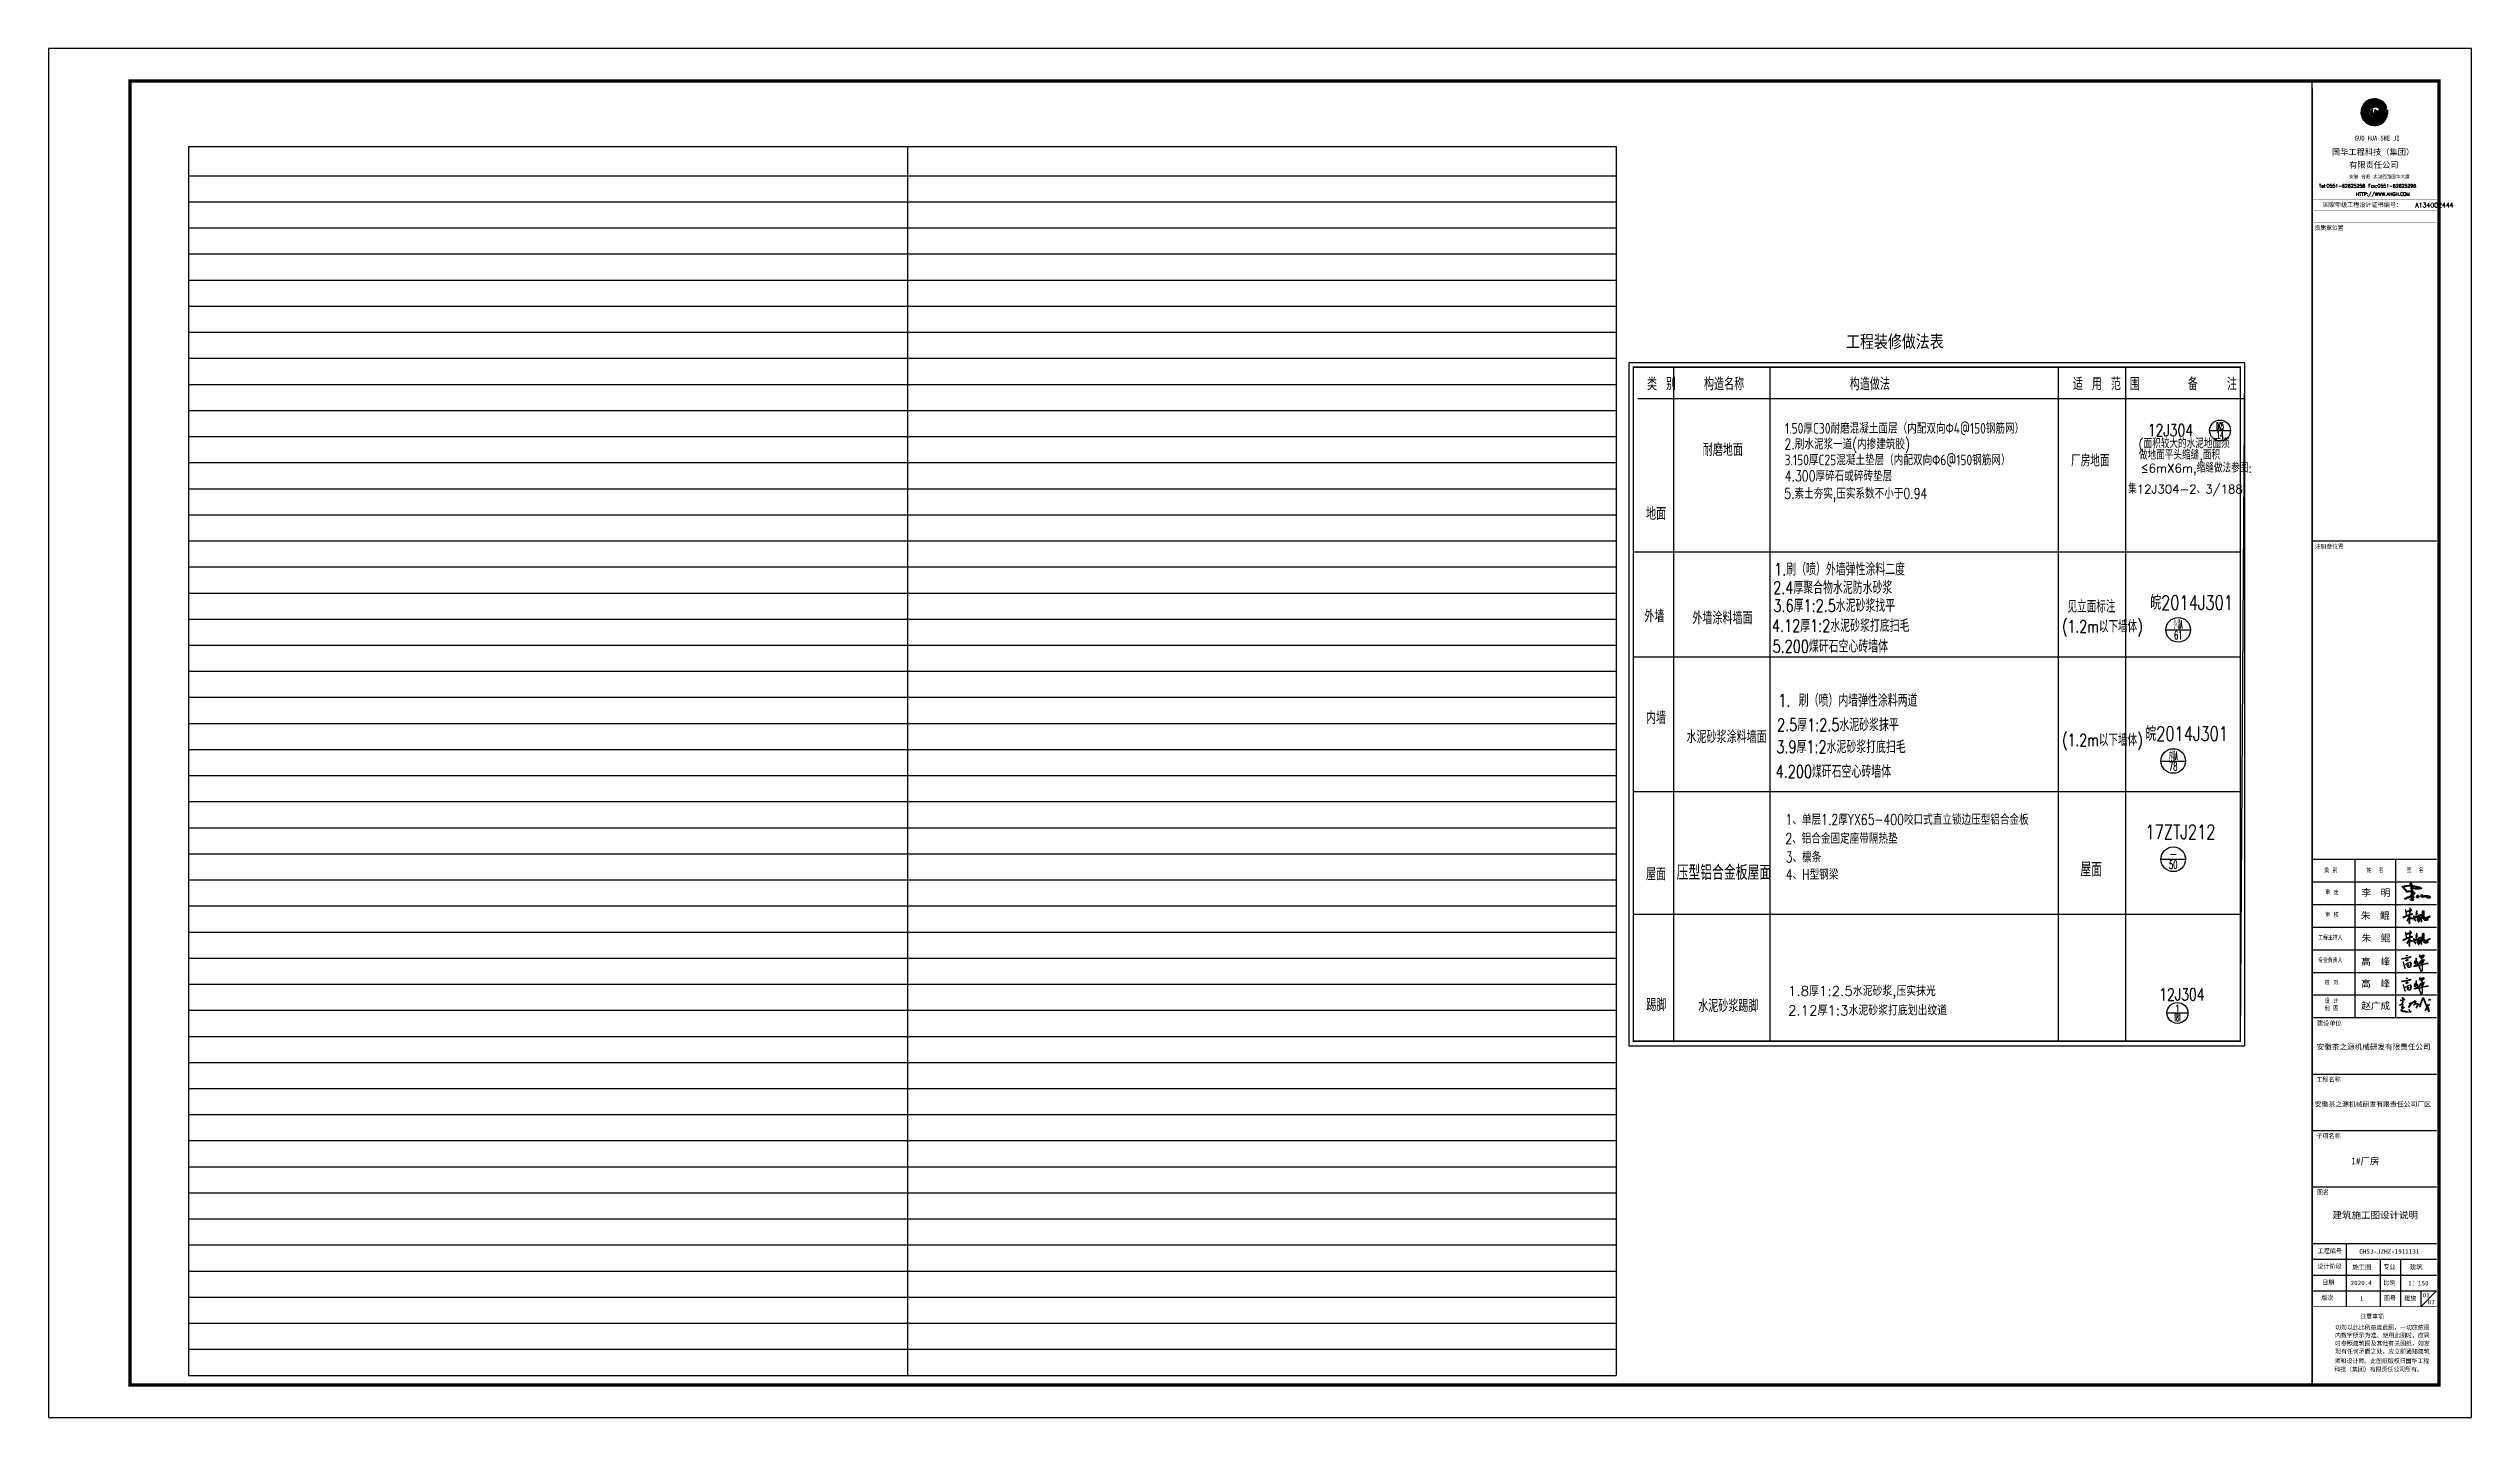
# Model space of a CAD drawing. Extents: x -21908402 to 2681150, y 103181 to 5079726.
# Drawn here: x 1316122 to 1390422, y 463068 to 505068 of the extents above; entities that cross this region are included whole.
import ezdxf
from ezdxf.enums import TextEntityAlignment as Align

# ---------------------------------------------------------------- set-up
doc = ezdxf.new("R2010")
doc.units = 0
doc.header["$LTSCALE"] = 1000
for name, color, linetype in [('1', 140, 'Continuous'), ('PP-PM-TK', 7, 'Continuous'), ('PUB_DIM', 3, 'Continuous'), ('PUB_TEXT', 7, 'Continuous'), ('PUB_TITLE', 4, 'Continuous'), ('WINDOW', 94, 'Continuous'), ('图框', 66, 'Continuous'), ('签名', 255, 'Continuous'), ('说明', 7, 'Continuous')]:
    doc.layers.add(name, color=color, linetype=linetype)
doc.styles.add('-黑体', font='simhei.ttf', dxfattribs={"width": 0.8})
doc.styles.add('_HZTXT', font='txt.shx', dxfattribs={"width": 0.8, "bigfont": 'hztxt.shx'})
doc.styles.add('_TCH_DIM', font='SIMPLEX', dxfattribs={"bigfont": 'GBCBIG'})
doc.styles.add('COMP', font='complex_.ttf', dxfattribs={"bigfont": 'hztxt'})
doc.styles.add('HZ5', font='txt.shx', dxfattribs={"width": 0.7, "bigfont": 'hztxt.shx'})
doc.styles.add('STYLE1', font='simhei.ttf', dxfattribs={"width": 0.8})
doc.styles.add('TQ', font='txt.shx', dxfattribs={"width": 0.8, "bigfont": 'hztxt.shx'})

msp = doc.modelspace()

# ---------------------------------------------------------------- texts
at = {"layer": 'PUB_TITLE', "color": 255, "style": '-黑体'}
for s, height, p in [('建筑施工图设计说明', 207.9, (1386160, 469174)), ('01', 138.6, (1388924, 466755))]:
    msp.add_text(s, height=height, dxfattribs=at).set_placement(p)

# ---------------------------------------------------------------- blocks, each defined once
blk = doc.blocks.new('_INDEX')
blk.add_line((-0.5, 0), (0.5, 0))
blk.add_circle((0, 0), 0.5)
at = {"style": 'COMP'}
for tag, width, p, p2 in [('1', 1.388087, (-0.17, 0.05), (0.17, 0.05)), ('-', 0.84274, (-0.17, -0.39), (0.17, -0.39))]:
    blk.add_attdef(tag, text='', height=0.34, dxfattribs=dict(at, width=width)).set_placement(p, p2, align=Align.FIT)
blk = doc.blocks.new('HHJJK')
at = {"layer": 'WINDOW', "linetype": 'ByBlock'}
blk.add_line((430859, 118417), (431069, 149427), dxfattribs=at)
blk.add_lwpolyline([(402730, 118207), (431069, 118207), (431069, 149637), (402730, 149637)], close=True, dxfattribs=at)
at = {"layer": 'WINDOW', "linetype": 'ByBlock', "const_width": 75}
blk.add_lwpolyline([(402940, 118417), (430859, 118417), (430859, 149427), (402940, 149427)], close=True, dxfattribs=at)
at = {"layer": '图框'}
for p, q in [((404805, 118369), (404805, 149378)), ((409233, 118417), (409233, 149427)), ((422500, 118417), (422500, 149427)), ((425585, 118380), (425585, 149390)), ((403150, 147984), (431069, 147984)), ((402940, 140928), (430859, 140928)), ((402940, 136100), (426051, 136100)), ((402940, 136100), (430859, 136100)), ((426051, 136100), (430859, 136100)), ((402940, 129909), (430859, 129909)), ((402940, 124254), (430859, 124254)), ((402940, 124254), (430859, 124254)), ((402940, 118417), (430859, 118417))]:
    blk.add_line(p, q, dxfattribs=at)
at = {"layer": 'PUB_DIM'}
ref = blk.add_blockref('_INDEX', (429927, 146514), dxfattribs=dict(at, xscale=961.6718387076642, yscale=961.6718391212981, zscale=961.6718390400001))
ref.add_attrib('1', 'DA25', dxfattribs={"layer": '0', "height": 327, "style": 'COMP', "width": 0.252961}).set_placement((429764, 146562, -8583), (430091, 146562, -8583), align=Align.FIT)
ref.add_attrib('-', '14', dxfattribs={"layer": '0', "height": 327, "style": 'COMP', "width": 0.581255}).set_placement((429764, 146139, -8583), (430091, 146139, -8583), align=Align.FIT)
ref = blk.add_blockref('_INDEX', (428000, 137344), dxfattribs=dict(at, xscale=1133.351999608308, yscale=1133.352000095772, zscale=1133.352))
ref.add_attrib('1', '外墙A', dxfattribs={"layer": '0', "height": 385.3, "style": 'COMP', "width": 0.272985}).set_placement((427807, 137400, -10115), (428193, 137400, -10115), align=Align.FIT)
ref.add_attrib('-', '61', dxfattribs={"layer": '0', "height": 385.3, "style": 'COMP', "width": 0.597514}).set_placement((427807, 136902, -10115), (428193, 136902, -10115), align=Align.FIT)
ref = blk.add_blockref('_INDEX', (427773, 131308), dxfattribs=dict(at, xscale=1133.351999608308, yscale=1133.352000095772, zscale=1133.352))
ref.add_attrib('1', '内墙A', dxfattribs={"layer": '0', "height": 385.3, "style": 'COMP', "width": 0.272985}).set_placement((427580, 131364, -10115), (427965, 131364, -10115), align=Align.FIT)
ref.add_attrib('-', '78', dxfattribs={"layer": '0', "height": 385.3, "style": 'COMP', "width": 0.524557}).set_placement((427580, 130865, -10115), (427965, 130865, -10115), align=Align.FIT)
ref = blk.add_blockref('_INDEX', (427773, 126785), dxfattribs=dict(at, xscale=1133.351999608308, yscale=1133.352000095771, zscale=1133.352))
ref.add_attrib('1', '-', dxfattribs={"layer": '0', "height": 385, "style": 'COMP', "width": 0.84274}).set_placement((427580, 126842, -10115), (427965, 126842, -10115), align=Align.FIT)
ref.add_attrib('-', '50', dxfattribs={"layer": '0', "height": 385.3, "style": 'COMP', "width": 0.524557}).set_placement((427580, 126343, -10115), (427965, 126343, -10115), align=Align.FIT)
ref = blk.add_blockref('_INDEX', (427966, 119715), dxfattribs=dict(at, xscale=961.6718387076642, yscale=961.6718391212981, zscale=961.6718390400001))
ref.add_attrib('1', '1', dxfattribs={"layer": '0', "height": 327, "style": 'COMP', "width": 1.388087}).set_placement((427803, 119763, -8583), (428130, 119763, -8583), align=Align.FIT)
ref.add_attrib('-', '181', dxfattribs={"layer": '0', "height": 327, "style": 'COMP', "width": 0.417708}).set_placement((427803, 119340, -8583), (428130, 119340, -8583), align=Align.FIT)
at = {"linetype": 'ByBlock', "style": 'HZ5', "width": 0.75}
for s, height, p in [('1.50厚C30耐磨混凝土面层（内配双向Ф4@150钢筋网）', 490.02, (409915, 146373)), ('2.刷水泥浆一道(内掺建筑胶)', 490.02, (409892, 145647)), ('12J304', 560, (426599, 146249)), ('3.150厚C25混凝土垫层（内配双向Ф6@150钢筋网）', 490.02, (409901, 144918)), ('厂房地面', 560, (423075, 144855)), ('5.素土夯实,压实系数不小于0.94', 490.02, (409879, 143374)), ('4.300厚碎石或碎砖垫层', 490.02, (409901, 144180)), ('3.6厚1:2.5水泥砂浆找平', 577.5, (409384, 138169)), ('见立面标注', 560, (422908, 138136)), ('皖2014J301', 660, (426717, 138270)), ('4.12厚1:2水泥砂浆打底扫毛', 577.5, (409318, 137246)), ('(1.2m以下墙体)', 560, (422660, 137222)), ('5.200煤矸石空心砖墙体', 577.5, (409345, 136296)), ('1. 刷（喷）内墙弹性涂料两道', 577.5, (409606, 133803)), ('2.5厚1:2.5水泥砂浆抹平', 577.5, (409551, 132681)), ('(1.2m以下墙体)', 560, (422660, 131998)), ('皖2014J301', 660, (426490, 132234)), ('3.9厚1:2水泥砂浆打底扫毛', 577.5, (409518, 131668)), ('4.200煤矸石空心砖墙体', 577.5, (409486, 130533)), ('1、单层1.2厚YX65-400咬口式直立锁边压型铝合金板', 490.02, (409939, 128370)), ('17ZTJ212', 660, (426490, 127712)), ('2、铝合金固定座带隔热垫  ', 490.02, (409929, 127500)), ('3、檩条', 490, (409946, 126644)), ('4、H型钢梁', 490, (409946, 125844)), ('屋面', 660, (423501, 125987)), ('12J304', 560, (427127, 120285))]:
    blk.add_text(s, height=height, dxfattribs=at).set_placement(p)
at = {"layer": 'PUB_TEXT', "color": 3, "style": '-黑体', "width": 0.8}
blk.add_text('工程装修做法表', height=587.1, dxfattribs=at).set_placement((412725, 150320))
at = {"layer": 'PUB_TEXT', "style": 'HZ5', "width": 0.75}
for s, p in [('1.刷（喷）外墙弹性涂料二度', (409420, 139841)), ('2.4厚聚合物水泥防水砂浆', (409373, 138995))]:
    blk.add_text(s, height=577.5, dxfattribs=at).set_placement(p)
at = {"layer": '说明', "linetype": 'Continuous', "style": '_HZTXT', "width": 0.8}
for s, height, p in [('类 别', 577, (403569, 148368)), ('构造名称', 577, (406189, 148368)), ('构造做法', 577, (412894, 148368)), ('适 用 范 围', 577, (423159, 148368)), ('备   注', 577, (428443, 148368)), ('耐磨地面', 577, (406132, 145342)), ('地面', 577, (403524, 142401)), ('外墙', 577, (403447, 137686)), ('外墙涂料墙面', 577, (405655, 137600)), ('内墙', 577, (403520, 133011)), ('水泥砂浆涂料墙面', 577, (405383, 132130)), ('屋面', 577, (403521, 125813)), ('压型铝合金板屋面', 680, (404929, 125833)), ('踢脚', 577, (403535, 119798)), ('水泥砂浆踢脚', 577, (405921, 119752))]:
    blk.add_text(s, height=height, dxfattribs=at).set_placement(p)
at = {"layer": '说明', "linetype": 'Continuous', "style": '_TCH_DIM'}
for s, height, p in [('(面积较大的水泥地面须', 396, (426171, 145705)), ('做地面平头缩缝,面积', 396, (426193, 145180)), ('≤6mX6m,缩缝做法参图:', 396, (426269, 144587)), ('集12J304-2、3/188', 396, (425700, 143623)), ('1.8厚1:2.5水泥砂浆,压实抹光', 453.34, (410054, 120498)), ('2.12厚1:3水泥砂浆打底划出纹道', 453.34, (410054, 119605))]:
    blk.add_text(s, height=height, dxfattribs=at).set_placement(p)
blk = doc.blocks.new('*U20')
at = {"layer": 'PP-PM-TK', "color": 1}
for points in [[(-734, 26), (-725, -117), (-725, 92)], [(-725, 92), (-715, -155), (-715, 168)], [(-725, -117), (-725, 92), (-715, -155)], [(-715, 168), (-689, -255), (-689, 245)], [(-715, -155), (-715, 168), (-689, -255)], [(-689, 245), (-669, -296), (-669, 303)], [(-689, -255), (-689, 245), (-669, -296)], [(-669, 303), (-627, -384), (-627, 377)], [(-669, -296), (-669, 303), (-627, -384)], [(-627, 377), (-598, -422), (-598, 427)], [(-627, -384), (-627, 377), (-598, -422)], [(-598, 427), (-540, -498), (-540, 493)], [(-598, -422), (-598, 427), (-540, -498)], [(-540, 493), (-504, -531), (-504, 535)], [(-540, -498), (-540, 493), (-504, -531)], [(-504, 535), (-434, -593), (-434, 589)], [(-504, -531), (-504, 535), (-434, -593)], [(-434, 589), (-390, -619), (-390, 622)], [(-434, -593), (-434, 589), (-390, -619)], [(-390, 622), (-310, -666), (-310, 662)], [(-390, -619), (-390, 622), (-310, -666)], [(-310, 662), (-302, -669), (-302, 667)], [(-310, -666), (-310, 662), (-302, -669)], [(-302, 667), (-300, 1), (-300, 667)], [(-300, 667), (-299, 9), (-299, 668)], [(-299, 668), (-289, 51), (-289, 673)], [(-289, 673), (-287, 62), (-287, 674)], [(-287, 674), (-274, 89), (-274, 680)], [(-274, 680), (-262, 115), (-262, 686)], [(-262, 686), (-255, 126), (-255, 688)], [(-262, 686), (-262, 115), (-262, 686)], [(-255, 688), (-231, 157), (-231, 695)], [(-231, 695), (-227, 163), (-227, 696)], [(-227, 696), (-222, 168), (-222, 697)], [(-222, 697), (-221, 168), (-221, 697)], [(-222, 3), (-221, -43), (-221, 4)], [(-221, 697), (-215, 174), (-215, 699)], [(-221, 4), (-215, -82), (-215, 32)], [(-221, -43), (-221, 4), (-215, -82)], [(-215, 699), (-211, 177), (-211, 700)], [(-215, 32), (-211, -92), (-211, 48)], [(-215, -82), (-215, 32), (-211, -92)], [(-211, 700), (-202, 186), (-202, 703)], [(-211, 48), (-202, -118), (-202, 68)], [(-211, -92), (-211, 48), (-202, -118)], [(-202, 703), (-199, 188), (-199, 704)], [(-202, 68), (-199, -122), (-199, 73)], [(-202, -118), (-202, 68), (-199, -122)], [(-199, 704), (-185, 201), (-185, 708)], [(-199, 73), (-185, -143), (-185, 93)], [(-199, -122), (-199, 73), (-185, -143)], [(-185, 708), (-183, 203), (-183, 708)], [(-185, 93), (-183, -145), (-183, 96)], [(-185, -143), (-185, 93), (-183, -145)], [(-183, 708), (-179, 206), (-179, 709)], [(-183, 96), (-179, -149), (-179, 100)], [(-183, -145), (-183, 96), (-179, -149)], [(-179, 709), (-176, 208), (-176, 710)], [(-179, 100), (-176, -152), (-176, 103)], [(-179, -149), (-179, 100), (-176, -152)], [(-176, 710), (-175, 208), (-175, 710)], [(-176, 103), (-175, -153), (-175, 104)], [(-176, -152), (-176, 103), (-175, -153)], [(-175, 710), (-163, 216), (-163, 714)], [(-175, 104), (-163, -165), (-163, 116)], [(-175, -153), (-175, 104), (-163, -165)], [(-163, 714), (-142, 228), (-142, 719)], [(-163, 116), (-142, -181), (-142, 137)], [(-163, -165), (-163, 116), (-142, -181)], [(-142, 719), (-124, 239), (-124, 724)], [(-142, 137), (-124, -195), (-124, 151)], [(-142, -181), (-142, 137), (-124, -195)], [(-124, 724), (-123, 240), (-123, 724)], [(-124, 151), (-123, -196), (-123, 152)], [(-124, -195), (-124, 151), (-123, -196)], [(-123, 724), (-122, 240), (-122, 724)], [(-123, 152), (-122, -196), (-122, 153)], [(-123, -196), (-123, 152), (-122, -196)], [(-122, 724), (-114, 243), (-114, 725)], [(-122, 153), (-114, -202), (-114, 157)], [(-122, -196), (-122, 153), (-114, -202)], [(-114, 725), (-112, 244), (-112, 725)], [(-114, 157), (-112, 107), (-112, 158)], [(-114, -202), (-114, 87), (-112, -204)], [(-112, 725), (-112, 244), (-112, 725)], [(-112, 725), (-111, 244), (-111, 725)], [(-112, 158), (-111, 117), (-111, 159)], [(-112, 158), (-112, 108), (-112, 158)], [(-112, -204), (-112, 45), (-112, -204)], [(-112, -204), (-112, 42), (-111, -204)], [(-111, 725), (-110, 245), (-110, 725)], [(-111, 159), (-110, 119), (-110, 159)], [(-111, -204), (-111, 38), (-110, -205)], [(-110, 725), (-105, 247), (-105, 725)], [(-110, 159), (-105, 131), (-105, 162)], [(-110, -205), (-110, 34), (-105, -208)], [(-105, 725), (-102, 248), (-102, 726)], [(-105, 162), (-102, 135), (-102, 164)], [(-105, -208), (-105, 12), (-102, -210)], [(-102, 726), (-101, 249), (-101, 726)], [(-102, 164), (-101, 137), (-101, 165)], [(-101, 726), (-95, 251), (-95, 726)], [(-101, 165), (-95, 145), (-95, 166)], [(-95, 726), (-89, 254), (-89, 727)], [(-95, 166), (-89, 151), (-89, 167)], [(-89, 727), (-85, 255), (-85, 727)], [(-85, 727), (-83, 256), (-83, 727)], [(-83, 727), (-79, 257), (-79, 727)], [(-79, 727), (-59, 265), (-59, 729)], [(-59, 729), (-54, 267), (-54, 729)], [(-54, 729), (-45, 270), (-45, 730)], [(-45, 730), (-34, 272), (-34, 731)], [(-34, 731), (-28, 273), (-28, 731)], [(-28, 731), (-19, 276), (-19, 732)], [(-19, 732), (-12, 276), (-12, 732)], [(-12, 732), (-10, 277), (-10, 732)], [(-12, 25), (-10, 11), (-10, 47)], [(-10, 732), (-10, 277), (-10, 732)], [(-10, 732), (-9, 277), (-9, 732)], [(-10, 47), (-9, 4), (-9, 50)], [(-10, 11), (-10, 47), (-10, 10)], [(-10, 47), (-10, 10), (-10, 47)], [(-10, 10), (-10, 47), (-9, 4)], [(-9, 732), (-4, 277), (-4, 733)], [(-9, 50), (-4, -7), (-4, 68)], [(-9, 4), (-9, 50), (-4, -7)], [(-4, 733), (-3, 277), (-3, 733)], [(-4, 68), (-3, -8), (-3, 69)], [(-4, -7), (-4, 68), (-3, -8)], [(-3, 733), (2, 278), (2, 733)], [(-3, 69), (2, -19), (2, 80)], [(-3, -8), (-3, 69), (2, -19)], [(2, 733), (7, 279), (7, 734)], [(2, 80), (7, -24), (7, 87)], [(2, -19), (2, 80), (7, -24)], [(7, 734), (16, 280), (16, 734)], [(7, 87), (16, -35), (16, 98)], [(7, -24), (7, 87), (16, -35)], [(16, 280), (16, 734), (18, 279)], [(16, 734), (18, 279), (18, 734)], [(16, 98), (18, -37), (18, 100)], [(16, -35), (16, 98), (18, -37)], [(18, 279), (18, 734), (21, 279)], [(18, 100), (21, -39), (21, 103)], [(18, -37), (18, 100), (21, -39)], [(21, 279), (21, 734), (28, 279)], [(21, 103), (28, -45), (28, 111)], [(21, -39), (21, 103), (28, -45)], [(28, 279), (28, 733), (30, 279)], [(28, 111), (30, -46), (30, 113)], [(28, -45), (28, 111), (30, -46)], [(30, 279), (30, 733), (40, 278)], [(30, 113), (40, -53), (40, 121)], [(30, -46), (30, 113), (40, -53)], [(40, 278), (40, 732), (44, 278)], [(40, 121), (44, -56), (44, 124)], [(40, -53), (40, 121), (44, -56)], [(44, 278), (44, 731), (58, 277)], [(44, 124), (58, -63), (58, 135)], [(44, -56), (44, 124), (58, -63)], [(58, 277), (58, 730), (69, 276)], [(58, -63), (58, 135), (69, -69)], [(69, 276), (69, 728), (70, 276)], [(69, -69), (69, 126), (70, -69)], [(70, 276), (70, 728), (84, 275)], [(70, -69), (70, 125), (84, -74)], [(84, 275), (84, 726), (85, 275)], [(84, -74), (84, 113), (85, -74)], [(85, 275), (85, 726), (108, 274)], [(85, -74), (85, 112), (108, -81)], [(108, 274), (108, 723), (108, 274)], [(108, 274), (108, 723), (108, 274)], [(108, 274), (108, 723), (109, 274)], [(108, -81), (108, 88), (108, -82)], [(108, -82), (108, 87), (108, -82)], [(108, -82), (108, 87), (109, -82)], [(109, 274), (109, 723), (112, 273)], [(109, -82), (109, 87), (112, -82)], [(112, 273), (112, 723), (135, 270)], [(112, -82), (112, 84), (135, -86)], [(135, 270), (135, 720), (147, 269)], [(135, -86), (135, 66), (147, -88)], [(147, 269), (147, 719), (152, 268)], [(147, -88), (147, 62), (152, -88)], [(152, 268), (152, 718), (152, 268)], [(152, 268), (152, 718), (159, 268)], [(152, -88), (152, 60), (152, -89)], [(152, -89), (152, 60), (159, -89)], [(159, 268), (159, 717), (160, 267)], [(159, -89), (159, 59), (160, -89)], [(160, 267), (160, 717), (164, 267)], [(160, -89), (160, 59), (164, -89)], [(164, 267), (164, 716), (171, 265)], [(164, -89), (164, 59), (171, -89)], [(171, 265), (171, 713), (179, 263)], [(171, 58), (179, -90), (179, 60)], [(171, -89), (171, 58), (179, -90)], [(179, 263), (179, 711), (185, 262)], [(179, 60), (185, -90), (185, 61)], [(179, -90), (179, 60), (185, -90)], [(185, 262), (185, 709), (191, 261)], [(185, 61), (191, -90), (191, 62)], [(191, 261), (191, 707), (207, 254)], [(191, 62), (207, -89), (207, 65)], [(207, 254), (207, 702), (209, 253)], [(207, 65), (209, -89), (209, 66)], [(209, 253), (209, 701), (217, 250)], [(209, 66), (217, -89), (217, 70)], [(217, 250), (217, 698), (225, 244)], [(217, 70), (225, -89), (225, 75)], [(225, 244), (225, 696), (243, 230)], [(225, 75), (243, -87), (243, 86)], [(243, 230), (243, 690), (246, 228)], [(243, 86), (246, -86), (246, 91)], [(246, 228), (246, 689), (248, 227)], [(246, 91), (248, -86), (248, 93)], [(248, 227), (248, 688), (249, 226)], [(248, 93), (249, -86), (249, 94)], [(249, 226), (249, 688), (255, 216)], [(249, 94), (255, -86), (255, 102)], [(255, 216), (255, 686), (266, 199)], [(255, 102), (266, -84), (266, 117)], [(266, 199), (266, 682), (270, 192)], [(266, 117), (270, -84), (270, 133)], [(270, 192), (270, 681), (276, 155)], [(270, 133), (276, -83), (276, 155)], [(569, -14), (588, -190), (588, 2)], [(588, 2), (593, -187), (593, 6)], [(593, 6), (610, -177), (610, 20)], [(610, 20), (616, -173), (616, 25)], [(616, 25), (618, -171), (618, 27)], [(618, 27), (637, -159), (637, 43)], [(637, 43), (643, -155), (643, 48)], [(643, 48), (653, -148), (653, 57)], [(653, 57), (662, -142), (662, 66)], [(662, 66), (664, -140), (664, 68)], [(664, 68), (683, -126), (683, 86)], [(683, 86), (711, -105), (711, 112)], [(711, 112), (724, -95), (724, 124)], [(-302, -669), (-302, -30), (-300, -669)], [(-300, -669), (-300, -43), (-299, -670)], [(-299, -670), (-299, -61), (-289, -673)], [(-289, -673), (-289, -97), (-287, -674)], [(-287, -674), (-287, -102), (-274, -679)], [(-274, -679), (-274, -130), (-262, -683)], [(-262, -683), (-262, -150), (-262, -683)], [(-262, -683), (-262, -150), (-255, -686)], [(-255, -686), (-255, -162), (-231, -694)], [(-231, -694), (-231, -192), (-227, -695)], [(-227, -695), (-227, -195), (-222, -697)], [(-222, -697), (-222, -201), (-221, -697)], [(-221, -697), (-221, -201), (-215, -699)], [(-215, -699), (-215, -207), (-211, -701)], [(-211, -701), (-211, -210), (-202, -704)], [(-202, -704), (-202, -219), (-199, -705)], [(-199, -705), (-199, -222), (-185, -710)], [(-185, -710), (-185, -235), (-183, -711)], [(-183, -711), (-183, -237), (-179, -712)], [(-179, -712), (-179, -241), (-176, -713)], [(-176, -713), (-176, -244), (-175, -713)], [(-175, -713), (-175, -244), (-163, -715)], [(-163, -715), (-163, -252), (-142, -718)], [(-142, -718), (-142, -265), (-124, -721)], [(-124, -721), (-124, -276), (-123, -721)], [(-123, -721), (-123, -277), (-122, -721)], [(-122, -721), (-122, -277), (-114, -722)], [(-114, -722), (-114, -282), (-112, -723)], [(-112, -723), (-112, -284), (-112, -723)], [(-112, -723), (-112, -284), (-111, -723)], [(-111, -723), (-111, -284), (-110, -723)], [(-110, -723), (-110, -285), (-105, -724)], [(-105, -724), (-105, -287), (-102, -724)], [(-102, -210), (-102, -2), (-101, -212)], [(-102, -724), (-102, -288), (-101, -724)], [(-101, -212), (-101, -5), (-95, -215)], [(-101, -724), (-101, -289), (-95, -725)], [(-95, -215), (-95, -17), (-89, -219)], [(-95, -725), (-95, -291), (-89, -726)], [(-89, -219), (-89, -28), (-85, -222)], [(-89, -726), (-89, -294), (-85, -727)], [(-85, -222), (-85, -35), (-83, -223)], [(-85, -727), (-85, -295), (-83, -727)], [(-83, -223), (-83, -39), (-79, -226)], [(-83, -727), (-83, -296), (-79, -727)], [(-79, -226), (-79, -46), (-59, -239)], [(-79, -727), (-79, -298), (-59, -730)], [(-59, -239), (-59, -68), (-54, -241)], [(-59, -730), (-59, -306), (-54, -731)], [(-54, -241), (-54, -73), (-45, -246)], [(-54, -731), (-54, -308), (-45, -732)], [(-45, -246), (-45, -83), (-34, -252)], [(-45, -732), (-45, -312), (-34, -734)], [(-34, -252), (-34, -91), (-28, -254)], [(-28, -254), (-28, -95), (-19, -259)], [(-19, -259), (-19, -101), (-12, -263)], [(-12, -263), (-12, -106), (-10, -264)], [(-10, -264), (-10, -108), (-10, -264)], [(-10, -264), (-10, -108), (-9, -264)], [(-9, -264), (-9, -108), (-4, -267)], [(-4, -267), (-4, -111), (-3, -267)], [(-3, -267), (-3, -111), (2, -269)], [(2, -269), (2, -114), (7, -270)], [(7, -270), (7, -116), (16, -273)], [(16, -273), (16, -121), (18, -274)], [(18, -274), (18, -122), (21, -274)], [(21, -274), (21, -123), (28, -277)], [(28, -277), (28, -127), (30, -277)], [(30, -277), (30, -128), (40, -280)], [(40, -280), (40, -131), (44, -281)], [(44, -281), (44, -133), (58, -283)], [(58, -283), (58, -137), (69, -285)], [(69, -285), (69, -141), (70, -285)], [(70, -285), (70, -141), (84, -288)], [(84, -288), (84, -144), (85, -288)], [(85, -288), (85, -144), (108, -289)], [(108, -289), (108, -149), (108, -289)], [(108, -289), (108, -149), (108, -289)], [(108, -289), (108, -149), (109, -289)], [(109, -289), (109, -150), (112, -289)], [(112, -289), (112, -150), (135, -291)], [(135, -291), (135, -153), (147, -291)], [(147, -291), (147, -154), (152, -291)], [(152, -291), (152, -155), (152, -291)], [(152, -291), (152, -155), (159, -292)], [(152, -344), (152, -716), (152, -344)], [(152, -344), (159, -714), (159, -344)], [(159, -292), (159, -155), (160, -292)], [(159, -344), (160, -714), (160, -344)], [(160, -292), (160, -156), (164, -292)], [(160, -344), (164, -713), (164, -344)], [(164, -292), (164, -156), (171, -292)], [(164, -344), (171, -711), (171, -344)], [(171, -292), (171, -156), (179, -293)], [(171, -344), (179, -709), (179, -343)], [(179, -343), (185, -707), (185, -343)], [(185, -343), (191, -706), (191, -343)], [(191, -343), (207, -702), (207, -342)], [(207, -156), (209, -291), (209, -156)], [(207, -342), (209, -701), (209, -342)], [(209, -156), (217, -291), (217, -155)], [(209, -342), (217, -699), (217, -342)], [(217, -155), (225, -290), (225, -155)], [(217, -342), (225, -697), (225, -341)], [(225, -155), (243, -289), (243, -153)], [(225, -341), (243, -693), (243, -340)], [(243, -153), (246, -289), (246, -153)], [(243, -340), (246, -692), (246, -340)], [(246, -153), (248, -289), (248, -153)], [(246, -340), (248, -692), (248, -340)], [(248, -153), (249, -289), (249, -153)], [(248, -340), (249, -691), (249, -340)], [(249, -153), (255, -289), (255, -152)], [(249, -340), (255, -688), (255, -339)], [(255, -152), (266, -288), (266, -150)], [(255, -339), (266, -683), (266, -338)], [(266, -150), (270, -288), (270, -150)], [(266, -338), (270, -681), (270, -338)], [(270, -150), (276, -288), (276, -149)], [(270, -338), (276, -678), (276, -337)], [(276, -149), (283, -287), (283, -147)], [(276, -337), (283, -675), (283, -337)], [(283, -147), (296, -287), (296, -145)], [(283, -337), (296, -669), (296, -335)], [(296, -145), (302, -286), (302, -144)], [(296, -335), (302, -666), (302, -335)], [(302, -144), (307, -286), (307, -143)], [(302, -335), (307, -664), (307, -334)], [(307, -143), (311, -285), (311, -142)], [(307, -334), (311, -662), (311, -334)], [(311, -142), (341, -281), (341, -133)], [(311, -334), (341, -648), (341, -328)], [(341, -133), (369, -276), (369, -125)], [(341, -328), (369, -634), (369, -323)], [(369, -125), (375, -275), (375, -123)], [(369, -323), (375, -631), (375, -322)], [(375, -123), (377, -275), (377, -123)], [(375, -322), (377, -631), (377, -322)], [(377, -123), (383, -273), (383, -121)], [(377, -322), (383, -626), (383, -320)], [(383, -121), (397, -269), (397, -115)], [(383, -320), (397, -616), (397, -316)], [(397, -115), (421, -264), (421, -104)], [(397, -316), (421, -598), (421, -309)], [(421, -104), (431, -261), (431, -100)], [(421, -309), (431, -591), (431, -307)], [(431, -100), (444, -256), (444, -94)], [(431, -307), (444, -581), (444, -303)], [(444, -94), (450, -254), (450, -91)], [(444, -303), (450, -576), (450, -300)], [(450, -91), (460, -250), (460, -87)], [(450, -300), (460, -569), (460, -297)], [(460, -87), (483, -242), (483, -74)], [(460, -297), (483, -552), (483, -288)], [(483, -74), (492, -239), (492, -68)], [(483, -288), (492, -546), (492, -285)], [(492, -68), (509, -231), (509, -58)], [(492, -68), (492, -239), (492, -68)], [(492, -284), (509, -527), (509, -278)], [(492, -285), (492, -545), (492, -284)], [(509, -58), (512, -229), (512, -56)], [(509, -278), (512, -524), (512, -277)], [(512, -56), (513, -229), (513, -55)], [(512, -277), (513, -522), (513, -276)], [(513, -55), (530, -221), (530, -43)], [(513, -276), (530, -504), (530, -269)], [(530, -43), (542, -215), (542, -35)], [(530, -269), (542, -491), (542, -263)], [(542, -35), (552, -210), (552, -28)], [(542, -263), (552, -480), (552, -258)], [(552, -28), (555, -209), (555, -25)], [(552, -258), (555, -476), (555, -257)], [(555, -25), (569, -201), (569, -14)], [(555, -257), (569, -461), (569, -251)], [(569, -251), (588, -440), (588, -242)], [(588, -242), (593, -432), (593, -239)], [(593, -239), (610, -405), (610, -232)], [(610, -232), (616, -395), (616, -229)], [(616, -229), (618, -391), (618, -228)], [(618, -228), (637, -360), (637, -219)], [(637, -219), (643, -350), (643, -217)], [(643, -217), (653, -334), (653, -212)], [(653, -212), (662, -318), (662, -207)], [(662, -207), (664, -312), (664, -206)], [(664, -206), (683, -260), (683, -197)], [(683, -260), (683, -197), (711, -183)]]:
    blk.add_solid(points, dxfattribs=at)
at = {"layer": 'PP-PM-TK', "color": 1, "extrusion": (0, 0, -1)}
for points in [[(302, -30), (302, 667), (300, 1)], [(300, 1), (300, 667), (299, 9)], [(299, 9), (299, 668), (289, 51)], [(289, 51), (289, 673), (287, 62)], [(287, 62), (287, 674), (274, 89)], [(274, 89), (274, 680), (262, 115)], [(262, 115), (262, 686), (262, 115)], [(262, 115), (262, 686), (255, 126)], [(255, 126), (255, 688), (231, 157)], [(231, 157), (231, 695), (227, 163)], [(227, 163), (227, 696), (222, 168)], [(222, 168), (222, 697), (221, 168)], [(221, 168), (221, 697), (215, 174)], [(215, 174), (215, 699), (211, 177)], [(211, 177), (211, 700), (202, 186)], [(202, 186), (202, 703), (199, 188)], [(199, 188), (199, 704), (185, 201)], [(185, 201), (185, 708), (183, 203)], [(183, 203), (183, 708), (179, 206)], [(179, 206), (179, 709), (176, 208)], [(176, 208), (176, 710), (175, 208)], [(175, 208), (175, 710), (163, 216)], [(163, 216), (163, 714), (142, 228)], [(142, 228), (142, 719), (124, 239)], [(124, 239), (124, 724), (123, 240)], [(123, 240), (123, 724), (122, 240)], [(122, 240), (122, 724), (114, 243)], [(114, 243), (114, 725), (112, 244)], [(114, 87), (114, 157), (112, 107)], [(114, 87), (112, -204), (112, 45)], [(112, 244), (112, 725), (112, 244)], [(112, 244), (112, 725), (111, 244)], [(112, 107), (112, 158), (112, 108)], [(112, 108), (112, 158), (111, 117)], [(112, 45), (112, -204), (112, 42)], [(112, 42), (111, -204), (111, 38)], [(111, 244), (111, 725), (110, 245)], [(111, 117), (111, 159), (110, 119)], [(111, 38), (110, -205), (110, 34)], [(110, 245), (110, 725), (105, 247)], [(110, 119), (110, 159), (105, 131)], [(110, 34), (105, -208), (105, 12)], [(105, 247), (105, 725), (102, 248)], [(105, 131), (105, 162), (102, 135)], [(105, 12), (102, -210), (102, -2)], [(102, 248), (102, 726), (101, 249)], [(102, 135), (102, 164), (101, 137)], [(101, 249), (101, 726), (95, 251)], [(101, 137), (101, 165), (95, 145)], [(95, 251), (95, 726), (89, 254)], [(95, 145), (95, 166), (89, 151)], [(89, 254), (89, 727), (85, 255)], [(89, 151), (89, 167), (85, 154)], [(89, 167), (85, 154), (85, 164)], [(85, 255), (85, 727), (83, 256)], [(85, 154), (85, 164), (83, 163)], [(83, 256), (83, 727), (79, 257)], [(79, 257), (79, 727), (59, 265)], [(59, 265), (59, 729), (54, 267)], [(54, 267), (54, 729), (45, 270)], [(45, 270), (45, 730), (34, 272)], [(34, 272), (34, 731), (28, 273)], [(28, 273), (28, 731), (19, 276)], [(19, 276), (19, 732), (12, 276)], [(12, 276), (12, 732), (10, 277)], [(10, 277), (10, 732), (10, 277)], [(10, 277), (10, 732), (9, 277)], [(9, 277), (9, 732), (4, 277)], [(4, 277), (4, 733), (3, 277)], [(3, 277), (3, 733), (-2, 278)], [(-2, 278), (-2, 733), (-7, 279)], [(-7, 279), (-7, 734), (-16, 280)], [(-18, 734), (-21, 279), (-21, 734)], [(-21, 734), (-28, 279), (-28, 733)], [(-28, 733), (-30, 279), (-30, 733)], [(-30, 733), (-40, 278), (-40, 732)], [(-40, 732), (-44, 278), (-44, 731)], [(-44, 731), (-58, 277), (-58, 730)], [(-58, 730), (-69, 276), (-69, 728)], [(-58, 135), (-69, -69), (-69, 126)], [(-69, 728), (-70, 276), (-70, 728)], [(-69, 126), (-70, -69), (-70, 125)], [(-70, 728), (-84, 275), (-84, 726)], [(-70, 125), (-84, -74), (-84, 113)], [(-84, 726), (-85, 275), (-85, 726)], [(-84, 113), (-85, -74), (-85, 112)], [(-85, 726), (-108, 274), (-108, 723)], [(-85, 112), (-108, -81), (-108, 88)], [(-108, 723), (-108, 274), (-108, 723)], [(-108, 723), (-108, 274), (-108, 723)], [(-108, 723), (-109, 274), (-109, 723)], [(-108, 88), (-108, -82), (-108, 87)], [(-108, 87), (-108, -82), (-108, 87)], [(-108, 87), (-109, -82), (-109, 87)], [(-109, 723), (-112, 273), (-112, 723)], [(-109, 87), (-112, -82), (-112, 84)], [(-112, 723), (-135, 270), (-135, 720)], [(-112, 84), (-135, -86), (-135, 66)], [(-135, 720), (-147, 269), (-147, 719)], [(-135, 66), (-147, -88), (-147, 62)], [(-147, 719), (-152, 268), (-152, 718)], [(-147, 62), (-152, -88), (-152, 60)], [(-152, 718), (-152, 268), (-152, 718)], [(-152, 718), (-159, 268), (-159, 717)], [(-152, 60), (-152, -89), (-152, 60)], [(-152, 60), (-159, -89), (-159, 59)], [(-159, 717), (-160, 267), (-160, 717)], [(-159, 59), (-160, -89), (-160, 59)], [(-160, 717), (-164, 267), (-164, 716)], [(-160, 59), (-164, -89), (-164, 59)], [(-164, 716), (-171, 265), (-171, 713)], [(-164, 59), (-171, -89), (-171, 58)], [(-171, 713), (-179, 263), (-179, 711)], [(-179, 711), (-185, 262), (-185, 709)], [(-185, 709), (-191, 261), (-191, 707)], [(-185, -90), (-185, 61), (-191, -90)], [(-191, 707), (-207, 254), (-207, 702)], [(-191, -90), (-191, 62), (-207, -89)], [(-207, 702), (-209, 253), (-209, 701)], [(-207, -89), (-207, 65), (-209, -89)], [(-209, 701), (-217, 250), (-217, 698)], [(-209, -89), (-209, 66), (-217, -89)], [(-217, 698), (-225, 244), (-225, 696)], [(-217, -89), (-217, 70), (-225, -89)], [(-225, 696), (-243, 230), (-243, 690)], [(-225, -89), (-225, 75), (-243, -87)], [(-243, 690), (-246, 228), (-246, 689)], [(-243, -87), (-243, 86), (-246, -86)], [(-246, 689), (-248, 227), (-248, 688)], [(-246, -86), (-246, 91), (-248, -86)], [(-248, 688), (-249, 226), (-249, 688)], [(-248, -86), (-248, 93), (-249, -86)], [(-249, 688), (-255, 216), (-255, 686)], [(-249, -86), (-249, 94), (-255, -86)], [(-255, 686), (-266, 199), (-266, 682)], [(-255, -86), (-255, 102), (-266, -84)], [(-266, 682), (-270, 192), (-270, 681)], [(-266, -84), (-266, 117), (-270, -84)], [(-270, 681), (-276, 155), (-276, 679)], [(-270, -84), (-270, 133), (-276, -83)], [(-276, -83), (-276, 679), (-283, -83)], [(-276, 679), (-283, -83), (-283, 677)], [(-283, -83), (-283, 677), (-296, -80)], [(-283, 677), (-296, -80), (-296, 672)], [(-296, -80), (-296, 672), (-302, -79)], [(-296, 672), (-302, -79), (-302, 669)], [(-302, -79), (-302, 669), (-307, -78)], [(-302, 669), (-307, -78), (-307, 666)], [(-307, -78), (-307, 666), (-311, -77)], [(-307, 666), (-311, -77), (-311, 664)], [(-311, -77), (-311, 664), (-341, -71)], [(-311, 664), (-341, -71), (-341, 647)], [(-341, -71), (-341, 647), (-369, -62)], [(-341, 647), (-369, -62), (-369, 631)], [(-369, -62), (-369, 631), (-375, -61)], [(-369, 631), (-375, -61), (-375, 628)], [(-375, -61), (-375, 628), (-377, -60)], [(-375, 628), (-377, -60), (-377, 627)], [(-377, -60), (-377, 627), (-383, -58)], [(-377, 627), (-383, -58), (-383, 623)], [(-383, -58), (-383, 623), (-397, -54)], [(-383, 623), (-397, -54), (-397, 616)], [(-397, -54), (-397, 616), (-421, -43)], [(-397, 616), (-421, -43), (-421, 602)], [(-421, -43), (-421, 602), (-431, -38)], [(-421, 602), (-431, -38), (-431, 594)], [(-431, -38), (-431, 594), (-444, -32)], [(-431, 594), (-444, -32), (-444, 582)], [(-444, -32), (-444, 582), (-450, -29)], [(-444, 582), (-450, -29), (-450, 577)], [(-450, -29), (-450, 577), (-460, -23)], [(-450, 577), (-460, -23), (-460, 568)], [(-460, -23), (-460, 568), (-483, -10)], [(-460, 568), (-483, -10), (-483, 549)], [(-483, -10), (-483, 549), (-492, -3)], [(-483, 549), (-492, -3), (-492, 541)], [(-492, -3), (-492, 541), (-492, -3)], [(-492, 541), (-492, -3), (-492, 541)], [(-492, -3), (-492, 541), (-509, 10)], [(-492, 541), (-509, 10), (-509, 527)], [(-509, 10), (-509, 527), (-512, 12)], [(-509, 527), (-512, 12), (-512, 524)], [(-512, 12), (-512, 524), (-513, 13)], [(-512, 524), (-513, 13), (-513, 523)], [(-513, 13), (-513, 523), (-530, 27)], [(-513, 523), (-530, 27), (-530, 509)], [(-530, 27), (-530, 509), (-542, 38)], [(-530, 509), (-542, 38), (-542, 493)], [(-542, 38), (-542, 493), (-552, 48)], [(-542, 493), (-552, 48), (-552, 481)], [(-552, 48), (-552, 481), (-555, 52)], [(-552, 481), (-555, 52), (-555, 476)], [(-555, 52), (-555, 476), (-569, 65)], [(-555, 476), (-569, 65), (-569, 460)], [(-569, 65), (-569, 460), (-588, 89)], [(-569, 460), (-588, 89), (-588, 435)], [(-588, 89), (-588, 435), (-593, 95)], [(-588, 435), (-593, 95), (-593, 429)], [(-588, -190), (-588, 2), (-593, -187)], [(-593, 95), (-593, 429), (-610, 118)], [(-593, 429), (-610, 118), (-610, 408)], [(-593, -187), (-593, 6), (-610, -177)], [(-610, 118), (-610, 408), (-616, 126)], [(-610, 408), (-616, 126), (-616, 400)], [(-610, -177), (-610, 20), (-616, -173)], [(-616, 126), (-616, 400), (-618, 131)], [(-616, 400), (-618, 131), (-618, 397)], [(-616, -173), (-616, 25), (-618, -171)], [(-618, 131), (-618, 397), (-637, 164)], [(-618, 397), (-637, 164), (-637, 361)], [(-618, -171), (-618, 27), (-637, -159)], [(-637, 164), (-637, 361), (-643, 175)], [(-637, 361), (-643, 175), (-643, 349)], [(-637, -159), (-637, 43), (-643, -155)], [(-643, 175), (-643, 349), (-653, 192)], [(-643, 349), (-653, 192), (-653, 330)], [(-643, -155), (-643, 48), (-653, -148)], [(-653, 192), (-653, 330), (-662, 217)], [(-653, 330), (-662, 217), (-662, 311)], [(-653, -148), (-653, 57), (-662, -142)], [(-662, 217), (-662, 311), (-664, 222)], [(-662, 311), (-664, 222), (-664, 307)], [(-662, -142), (-662, 66), (-664, -140)], [(-664, 222), (-664, 307), (-683, 270)], [(-664, -140), (-664, 68), (-683, -126)], [(-683, -126), (-683, 86), (-711, -105)], [(-711, -105), (-711, 112), (-724, -95)], [(-724, -95), (-724, 124), (-729, -91)], [(-724, 124), (-729, -91), (-729, 74)], [(-729, -91), (-729, 74), (-734, 17)], [(302, -30), (300, -669), (300, -43)], [(300, -43), (299, -670), (299, -61)], [(299, -61), (289, -673), (289, -97)], [(289, -97), (287, -674), (287, -102)], [(287, -102), (274, -679), (274, -130)], [(274, -130), (262, -683), (262, -150)], [(262, -150), (262, -683), (262, -150)], [(262, -150), (255, -686), (255, -162)], [(255, -162), (231, -694), (231, -192)], [(231, -192), (227, -695), (227, -195)], [(227, -195), (222, -697), (222, -201)], [(222, -201), (221, -697), (221, -201)], [(221, -201), (215, -699), (215, -207)], [(215, -207), (211, -701), (211, -210)], [(211, -210), (202, -704), (202, -219)], [(202, -219), (199, -705), (199, -222)], [(199, -222), (185, -710), (185, -235)], [(185, -235), (183, -711), (183, -237)], [(183, -237), (179, -712), (179, -241)], [(179, -241), (176, -713), (176, -244)], [(176, -244), (175, -713), (175, -244)], [(175, -244), (163, -715), (163, -252)], [(163, -252), (142, -718), (142, -265)], [(142, -265), (124, -721), (124, -276)], [(124, -276), (123, -721), (123, -277)], [(123, -277), (122, -721), (122, -277)], [(122, -277), (114, -722), (114, -282)], [(114, -282), (112, -723), (112, -284)], [(112, -284), (112, -723), (112, -284)], [(112, -284), (111, -723), (111, -284)], [(111, -284), (110, -723), (110, -285)], [(110, -285), (105, -724), (105, -287)], [(105, -287), (102, -724), (102, -288)], [(102, -2), (101, -212), (101, -5)], [(102, -288), (101, -724), (101, -289)], [(101, -5), (95, -215), (95, -17)], [(101, -289), (95, -725), (95, -291)], [(95, -17), (89, -219), (89, -28)], [(95, -291), (89, -726), (89, -294)], [(89, -28), (85, -222), (85, -35)], [(89, -294), (85, -727), (85, -295)], [(85, -35), (83, -223), (83, -39)], [(85, -295), (83, -727), (83, -296)], [(83, -39), (79, -226), (79, -46)], [(83, -296), (79, -727), (79, -298)], [(79, -46), (59, -239), (59, -68)], [(79, -298), (59, -730), (59, -306)], [(59, -68), (54, -241), (54, -73)], [(59, -306), (54, -731), (54, -308)], [(54, -73), (45, -246), (45, -83)], [(54, -308), (45, -732), (45, -312)], [(45, -83), (34, -252), (34, -91)], [(45, -312), (34, -734), (34, -316)], [(34, -91), (28, -254), (28, -95)], [(34, -734), (34, -316), (28, -734)], [(34, -316), (28, -734), (28, -319)], [(28, -95), (19, -259), (19, -101)], [(28, -734), (28, -319), (19, -733)], [(28, -319), (19, -733), (19, -321)], [(19, -101), (12, -263), (12, -106)], [(19, -733), (19, -321), (12, -733)], [(19, -321), (12, -733), (12, -322)], [(12, -106), (10, -264), (10, -108)], [(12, -733), (12, -322), (10, -733)], [(12, -322), (10, -733), (10, -323)], [(10, -108), (10, -264), (10, -108)], [(10, -108), (9, -264), (9, -108)], [(10, -733), (10, -323), (10, -733)], [(10, -323), (10, -733), (10, -323)], [(10, -733), (10, -323), (9, -733)], [(10, -323), (9, -733), (9, -323)], [(9, -108), (4, -267), (4, -111)], [(9, -733), (9, -323), (4, -732)], [(9, -323), (4, -732), (4, -324)], [(4, -111), (3, -267), (3, -111)], [(4, -732), (4, -324), (3, -732)], [(4, -324), (3, -732), (3, -324)], [(3, -111), (-2, -269), (-2, -114)], [(3, -732), (3, -324), (-2, -732)], [(3, -324), (-2, -732), (-2, -326)], [(-2, -114), (-7, -270), (-7, -116)], [(-2, -732), (-2, -326), (-7, -732)], [(-2, -326), (-7, -732), (-7, -327)], [(-7, -116), (-16, -273), (-16, -121)], [(-7, -732), (-7, -327), (-16, -731)], [(-7, -327), (-16, -731), (-16, -329)], [(-16, -121), (-18, -274), (-18, -122)], [(-16, -731), (-16, -329), (-18, -731)], [(-16, -329), (-18, -731), (-18, -329)], [(-18, -122), (-21, -274), (-21, -123)], [(-18, -731), (-18, -329), (-21, -731)], [(-18, -329), (-21, -731), (-21, -330)], [(-21, -123), (-28, -277), (-28, -127)], [(-21, -731), (-21, -330), (-28, -731)], [(-21, -330), (-28, -731), (-28, -332)], [(-28, -127), (-30, -277), (-30, -128)], [(-28, -731), (-28, -332), (-30, -731)], [(-28, -332), (-30, -731), (-30, -332)], [(-30, -128), (-40, -280), (-40, -131)], [(-30, -731), (-30, -332), (-40, -730)], [(-30, -332), (-40, -730), (-40, -334)], [(-40, -131), (-44, -281), (-44, -133)], [(-40, -730), (-40, -334), (-44, -730)], [(-40, -334), (-44, -730), (-44, -335)], [(-44, -133), (-58, -283), (-58, -137)], [(-44, -730), (-44, -335), (-58, -729)], [(-44, -335), (-58, -729), (-58, -338)], [(-58, -137), (-69, -285), (-69, -141)], [(-58, -729), (-58, -338), (-69, -729)], [(-58, -338), (-69, -729), (-69, -339)], [(-69, -141), (-70, -285), (-70, -141)], [(-69, -729), (-69, -339), (-70, -729)], [(-69, -339), (-70, -729), (-70, -339)], [(-70, -141), (-84, -288), (-84, -144)], [(-70, -729), (-70, -339), (-84, -728)], [(-70, -339), (-84, -728), (-84, -340)], [(-84, -144), (-85, -288), (-85, -144)], [(-84, -728), (-84, -340), (-85, -728)], [(-84, -340), (-85, -728), (-85, -340)], [(-85, -144), (-108, -289), (-108, -149)], [(-85, -728), (-85, -340), (-108, -727)], [(-85, -340), (-108, -727), (-108, -342)], [(-108, -149), (-108, -289), (-108, -149)], [(-108, -149), (-108, -289), (-108, -149)], [(-108, -149), (-109, -289), (-109, -150)], [(-108, -727), (-108, -342), (-108, -727)], [(-108, -342), (-108, -727), (-108, -342)], [(-108, -727), (-108, -342), (-108, -727)], [(-108, -342), (-108, -727), (-108, -342)], [(-108, -727), (-108, -342), (-109, -727)], [(-108, -342), (-109, -727), (-109, -342)], [(-109, -150), (-112, -289), (-112, -150)], [(-109, -727), (-109, -342), (-112, -726)], [(-109, -342), (-112, -726), (-112, -342)], [(-112, -150), (-135, -291), (-135, -153)], [(-112, -726), (-112, -342), (-135, -720)], [(-112, -342), (-135, -720), (-135, -343)], [(-135, -153), (-147, -291), (-147, -154)], [(-135, -720), (-135, -343), (-147, -717)], [(-135, -343), (-147, -717), (-147, -344)], [(-147, -154), (-152, -291), (-152, -155)], [(-147, -717), (-147, -344), (-152, -716)], [(-147, -344), (-152, -716), (-152, -344)], [(-152, -155), (-152, -291), (-152, -155)], [(-152, -155), (-159, -292), (-159, -155)], [(-152, -716), (-152, -344), (-152, -716)], [(-152, -716), (-152, -344), (-159, -714)], [(-159, -155), (-160, -292), (-160, -156)], [(-159, -714), (-159, -344), (-160, -714)], [(-160, -156), (-164, -292), (-164, -156)], [(-160, -714), (-160, -344), (-164, -713)], [(-164, -156), (-171, -292), (-171, -156)], [(-164, -713), (-164, -344), (-171, -711)], [(-171, -156), (-179, -293), (-179, -156)], [(-171, -711), (-171, -344), (-179, -709)], [(-179, -293), (-179, -156), (-185, -292)], [(-179, -156), (-185, -292), (-185, -156)], [(-179, -709), (-179, -343), (-185, -707)], [(-185, -292), (-185, -156), (-191, -292)], [(-185, -156), (-191, -292), (-191, -156)], [(-185, -707), (-185, -343), (-191, -706)], [(-191, -292), (-191, -156), (-207, -291)], [(-191, -156), (-207, -291), (-207, -156)], [(-191, -706), (-191, -343), (-207, -702)], [(-207, -291), (-207, -156), (-209, -291)], [(-207, -702), (-207, -342), (-209, -701)], [(-209, -291), (-209, -156), (-217, -291)], [(-209, -701), (-209, -342), (-217, -699)], [(-217, -291), (-217, -155), (-225, -290)], [(-217, -699), (-217, -342), (-225, -697)], [(-225, -290), (-225, -155), (-243, -289)], [(-225, -697), (-225, -341), (-243, -693)], [(-243, -289), (-243, -153), (-246, -289)], [(-243, -693), (-243, -340), (-246, -692)], [(-246, -289), (-246, -153), (-248, -289)], [(-246, -692), (-246, -340), (-248, -692)], [(-248, -289), (-248, -153), (-249, -289)], [(-248, -692), (-248, -340), (-249, -691)], [(-249, -289), (-249, -153), (-255, -289)], [(-249, -691), (-249, -340), (-255, -688)], [(-255, -289), (-255, -152), (-266, -288)], [(-255, -688), (-255, -339), (-266, -683)], [(-266, -288), (-266, -150), (-270, -288)], [(-266, -683), (-266, -338), (-270, -681)], [(-270, -288), (-270, -150), (-276, -288)], [(-270, -681), (-270, -338), (-276, -678)], [(-276, -288), (-276, -149), (-283, -287)], [(-276, -678), (-276, -337), (-283, -675)], [(-283, -287), (-283, -147), (-296, -287)], [(-283, -675), (-283, -337), (-296, -669)], [(-296, -287), (-296, -145), (-302, -286)], [(-296, -669), (-296, -335), (-302, -666)], [(-302, -286), (-302, -144), (-307, -286)], [(-302, -666), (-302, -335), (-307, -664)], [(-307, -286), (-307, -143), (-311, -285)], [(-307, -664), (-307, -334), (-311, -662)], [(-311, -285), (-311, -142), (-341, -281)], [(-311, -662), (-311, -334), (-341, -648)], [(-341, -281), (-341, -133), (-369, -276)], [(-341, -648), (-341, -328), (-369, -634)], [(-369, -276), (-369, -125), (-375, -275)], [(-369, -634), (-369, -323), (-375, -631)], [(-375, -275), (-375, -123), (-377, -275)], [(-375, -631), (-375, -322), (-377, -631)], [(-377, -275), (-377, -123), (-383, -273)], [(-377, -631), (-377, -322), (-383, -626)], [(-383, -273), (-383, -121), (-397, -269)], [(-383, -626), (-383, -320), (-397, -616)], [(-397, -269), (-397, -115), (-421, -264)], [(-397, -616), (-397, -316), (-421, -598)], [(-421, -264), (-421, -104), (-431, -261)], [(-421, -598), (-421, -309), (-431, -591)], [(-431, -261), (-431, -100), (-444, -256)], [(-431, -591), (-431, -307), (-444, -581)], [(-444, -256), (-444, -94), (-450, -254)], [(-444, -581), (-444, -303), (-450, -576)], [(-450, -254), (-450, -91), (-460, -250)], [(-450, -576), (-450, -300), (-460, -569)], [(-460, -250), (-460, -87), (-483, -242)], [(-460, -569), (-460, -297), (-483, -552)], [(-483, -242), (-483, -74), (-492, -239)], [(-483, -552), (-483, -288), (-492, -546)], [(-492, -239), (-492, -68), (-492, -239)], [(-492, -239), (-492, -68), (-509, -231)], [(-492, -545), (-492, -284), (-509, -527)], [(-492, -546), (-492, -285), (-492, -545)], [(-509, -231), (-509, -58), (-512, -229)], [(-509, -527), (-509, -278), (-512, -524)], [(-512, -229), (-512, -56), (-513, -229)], [(-512, -524), (-512, -277), (-513, -522)], [(-513, -229), (-513, -55), (-530, -221)], [(-513, -522), (-513, -276), (-530, -504)], [(-530, -221), (-530, -43), (-542, -215)], [(-530, -504), (-530, -269), (-542, -491)], [(-542, -215), (-542, -35), (-552, -210)], [(-542, -491), (-542, -263), (-552, -480)], [(-552, -210), (-552, -28), (-555, -209)], [(-552, -480), (-552, -258), (-555, -476)], [(-555, -209), (-555, -25), (-569, -201)], [(-555, -476), (-555, -257), (-569, -461)], [(-569, -201), (-569, -14), (-588, -190)], [(-569, -461), (-569, -251), (-588, -440)], [(-588, -440), (-588, -242), (-593, -432)], [(-593, -432), (-593, -239), (-610, -405)], [(-610, -405), (-610, -232), (-616, -395)], [(-616, -395), (-616, -229), (-618, -391)], [(-618, -391), (-618, -228), (-637, -360)], [(-637, -360), (-637, -219), (-643, -350)], [(-643, -350), (-643, -217), (-653, -334)], [(-653, -334), (-653, -212), (-662, -318)], [(-662, -318), (-662, -207), (-664, -312)], [(-664, -312), (-664, -206), (-683, -260)]]:
    blk.add_solid(points, dxfattribs=at)
blk = doc.blocks.new('70406170226736')
at = {"layer": 'PP-PM-TK', "color": 1}
for points in [[(58, 135), (84, 113), (108, 87), (121, 75), (135, 66), (152, 60), (171, 58), (190, 60), (209, 66), (227, 74), (243, 86), (256, 101), (266, 117), (273, 135), (276, 155), (275, 174), (270, 192), (261, 210), (249, 226), (234, 239), (217, 250), (191, 261), (164, 267), (108, 274), (62, 278), (16, 280), (-19, 276), (-54, 267), (-89, 255), (-122, 240), (-151, 224), (-179, 206), (-204, 186), (-227, 163), (-246, 140), (-262, 115), (-276, 89), (-287, 62), (-295, 32), (-300, 1), (-302, -30), (-299, -61), (-289, -97), (-274, -130), (-255, -162), (-231, -192), (-204, -219), (-175, -244), (-144, -266), (-110, -285), (-70, -304), (-28, -319), (14, -330), (58, -338), (105, -343), (152, -344), (246, -340), (311, -334), (375, -322), (444, -303), (512, -277), (637, -219), (711, -183)], [(724, 124), (643, 48), (600, 10), (555, -25), (509, -58), (460, -87), (422, -105), (383, -121), (343, -134), (302, -144), (255, -152), (207, -156), (159, -155), (112, -150), (69, -141), (28, -127), (-10, -108), (-45, -83), (-63, -65), (-79, -46), (-92, -24), (-102, -2), (-109, 20), (-112, 42), (-114, 87), (-114, 102), (-111, 117), (-105, 131), (-95, 145), (-85, 154), (-82, 159), (-83, 163), (-89, 167), (-95, 167), (-101, 165), (-123, 152), (-142, 137), (-163, 118), (-183, 96), (-199, 73), (-211, 48), (-218, 26), (-222, 3), (-223, -20), (-221, -43), (-215, -82), (-209, -101), (-202, -118), (-185, -143), (-163, -165), (-112, -204), (-59, -239), (-32, -254), (-3, -267), (40, -280), (85, -288), (132, -292), (179, -293), (243, -291), (307, -286), (369, -276), (431, -261), (492, -239), (552, -210), (610, -177), (664, -140), (729, -91)], [(58, 135), (30, 113), (17, 101), (7, 87), (-4, 68), (-10, 47), (-12, 25), (-9, 4), (-5, -8), (2, -19), (11, -30), (21, -39), (44, -56), (70, -69), (89, -76), (108, -82), (147, -88), (185, -90), (225, -89), (283, -83), (312, -78), (341, -71), (369, -63), (397, -54), (424, -42), (450, -29), (483, -10), (513, 13), (542, 38), (569, 65), (593, 95), (616, 126), (635, 159), (653, 192), (669, 231), (683, 270)]]:
    blk.add_lwpolyline(points, dxfattribs=at)
for start, end in [(21.5384, 345.55673), (352.85444, 9.73276)]:
    blk.add_arc((0, 0), 735, start, end, dxfattribs=at)
blk.add_blockref('*U20', (0, 0), dxfattribs=at)
blk = doc.blocks.new('GFDD')
h = blk.add_hatch(color=7)
h.paths.add_polyline_path([(1626395, 403665), (1626393, 403674), (1626395, 403679), (1626399, 403683), (1626409, 403685), (1626429, 403680), (1626445, 403671), (1626479, 403656), (1626516, 403644), (1626558, 403631), (1626604, 403627), (1626654, 403622), (1626725, 403618), (1626789, 403619), (1626847, 403620), (1626925, 403630), (1626965, 403633), (1626983, 403641), (1626996, 403652), (1626999, 403665), (1626995, 403682), (1626977, 403703), (1626945, 403725), (1626902, 403746), (1626849, 403764), (1626797, 403782), (1626744, 403795), (1626669, 403812), (1626561, 403831), (1626423, 403855), (1626402, 403856), (1626388, 403853), (1626379, 403856), (1626375, 403865), (1626371, 403878), (1626368, 403890), (1626361, 403922), (1626352, 403959), (1626341, 403988), (1626325, 404012), (1626307, 404025), (1626285, 404034), (1626265, 404027), (1626250, 404001), (1626248, 403966), (1626250, 403920), (1626255, 403894), (1626264, 403873), (1626259, 403866), (1626208, 403867), (1626157, 403868), (1626058, 403869), (1626023, 403864), (1625978, 403855), (1625930, 403847), (1625874, 403833), (1625819, 403822), (1625776, 403815), (1625747, 403819), (1625738, 403819), (1625724, 403811), (1625720, 403790), (1625729, 403757), (1625747, 403740), (1625768, 403731), (1625778, 403723), (1625788, 403703), (1625814, 403670), (1625845, 403634), (1625897, 403582), (1625916, 403566), (1625933, 403558), (1625958, 403555), (1625978, 403555), (1625995, 403563), (1625995, 403565), (1625994, 403566), (1625993, 403571), (1625991, 403575), (1625984, 403580), (1625971, 403584), (1625960, 403591), (1625941, 403604), (1625921, 403621), (1625900, 403645), (1625875, 403674), (1625860, 403691), (1625844, 403713), (1625835, 403732), (1625831, 403743), (1625831, 403751), (1625834, 403756), (1625852, 403766), (1625881, 403771), (1625919, 403782), (1625952, 403789), (1626001, 403797), (1626033, 403806), (1626067, 403804), (1626105, 403807), (1626141, 403807), (1626205, 403810), (1626236, 403811), (1626260, 403813), (1626281, 403808), (1626295, 403801), (1626303, 403789), (1626310, 403771), (1626314, 403748), (1626318, 403701), (1626321, 403659), (1626322, 403525), (1626321, 403500), (1626316, 403496), (1626300, 403498), (1626272, 403500), (1626257, 403502), (1626240, 403508), (1626233, 403512), (1626220, 403514), (1626155, 403514), (1626097, 403513), (1626044, 403513), (1626011, 403515), (1625990, 403517), (1625982, 403516), (1625977, 403512), (1625977, 403497), (1625977, 403480), (1625982, 403463), (1625985, 403452), (1625998, 403439), (1626011, 403429), (1626030, 403422), (1626052, 403414), (1626078, 403410), (1626091, 403411), (1626101, 403412), (1626107, 403413), (1626112, 403418), (1626115, 403427), (1626117, 403433), (1626120, 403438), (1626131, 403443), (1626183, 403440), (1626303, 403428), (1626314, 403427), (1626322, 403425), (1626330, 403419), (1626331, 403406), (1626332, 403350), (1626336, 403260), (1626336, 403246), (1626335, 403235), (1626329, 403228), (1626307, 403216), (1626270, 403196), (1626216, 403163), (1626134, 403114), (1626115, 403105), (1626099, 403099), (1626085, 403098), (1626069, 403098), (1626056, 403099), (1626047, 403098), (1626037, 403095), (1625924, 403028), (1625900, 403015), (1625887, 403006), (1625881, 402992), (1625881, 402977), (1625887, 402959), (1625892, 402950), (1625911, 402946), (1625934, 402945), (1625944, 402946), (1625960, 402953), (1625989, 402972), (1626038, 402998), (1626078, 403011), (1626114, 403023), (1626144, 403039), (1626176, 403053), (1626228, 403073), (1626275, 403089), (1626304, 403102), (1626318, 403105), (1626336, 403110), (1626346, 403107), (1626348, 403092), (1626351, 403068), (1626349, 403047), (1626347, 403034), (1626337, 403021), (1626318, 403002), (1626289, 402978), (1626260, 402953), (1626256, 402946), (1626255, 402929), (1626253, 402916), (1626261, 402900), (1626272, 402893), (1626286, 402890), (1626298, 402888), (1626308, 402890), (1626317, 402891), (1626326, 402894), (1626332, 402901), (1626336, 402906), (1626339, 402916), (1626339, 402921), (1626340, 402928), (1626343, 402934), (1626348, 402939), (1626351, 402941), (1626356, 402942), (1626361, 402939), (1626363, 402932), (1626365, 402918), (1626365, 402902), (1626366, 402880), (1626366, 402871), (1626371, 402863), (1626385, 402859), (1626400, 402857), (1626417, 402852), (1626430, 402851), (1626440, 402855), (1626440, 402879), (1626435, 402913), (1626431, 402986), (1626431, 402999), (1626439, 403012), (1626451, 403024), (1626467, 403039), (1626481, 403065), (1626489, 403080), (1626490, 403099), (1626485, 403114), (1626476, 403128), (1626462, 403140), (1626450, 403149), (1626437, 403151), (1626422, 403156), (1626417, 403162), (1626416, 403177), (1626414, 403191), (1626414, 403200), (1626450, 403222), (1626481, 403250), (1626511, 403285), (1626533, 403305), (1626544, 403321), (1626549, 403336), (1626548, 403360), (1626538, 403379), (1626524, 403397), (1626511, 403412), (1626501, 403423), (1626459, 403442), (1626419, 403459), (1626400, 403470), (1626395, 403486), (1626393, 403506), (1626395, 403583)])
h.paths.add_polyline_path([(1626421, 403729), (1626404, 403738), (1626392, 403744), (1626384, 403750), (1626380, 403757), (1626379, 403768), (1626379, 403788), (1626381, 403791), (1626383, 403794), (1626386, 403797), (1626392, 403799), (1626398, 403800), (1626408, 403801), (1626416, 403800), (1626426, 403799), (1626437, 403796), (1626461, 403788), (1626495, 403778), (1626540, 403769), (1626612, 403759), (1626673, 403753), (1626703, 403749), (1626752, 403738), (1626804, 403722), (1626868, 403706), (1626883, 403703), (1626891, 403701), (1626895, 403698), (1626896, 403694), (1626896, 403691), (1626891, 403685), (1626880, 403682), (1626859, 403674), (1626829, 403673), (1626787, 403674), (1626747, 403674), (1626701, 403673), (1626614, 403683), (1626583, 403683), (1626557, 403685), (1626519, 403692), (1626477, 403702)], flags=16)
h.paths.add_polyline_path([(1626416, 403398), (1626421, 403399), (1626428, 403398), (1626449, 403386), (1626457, 403383), (1626462, 403379), (1626467, 403373), (1626469, 403366), (1626470, 403356), (1626468, 403348), (1626463, 403340), (1626455, 403330), (1626444, 403316), (1626434, 403305), (1626424, 403295), (1626418, 403288), (1626414, 403286), (1626410, 403286), (1626407, 403287), (1626405, 403291), (1626405, 403299), (1626407, 403334), (1626408, 403354), (1626409, 403363), (1626410, 403370), (1626410, 403384), (1626411, 403393), (1626413, 403397)], flags=16)
h = blk.add_hatch(color=7)
h.paths.add_polyline_path([(1626231, 401909), (1626304, 401925), (1626403, 401928), (1626410, 401952), (1626390, 401955), (1626386, 401992), (1626374, 401992), (1626359, 401957), (1626288, 401961), (1626232, 401949), (1626243, 402123), (1626333, 402231), (1626334, 402253), (1626313, 402258), (1626263, 402238), (1626249, 402232), (1626246, 402355), (1626227, 402366), (1626214, 402363), (1626216, 402211), (1626090, 402163), (1625981, 402115), (1625972, 402112), (1625959, 402209), (1625952, 402228), (1625940, 402245), (1625926, 402246), (1625915, 402238), (1625949, 402073), (1625970, 401912), (1626000, 401841), (1625752, 401748), (1625771, 401710), (1626092, 401854), (1626166, 401891), (1626192, 401900), (1626189, 401789), (1626035, 401569), (1626028, 401545), (1626033, 401533), (1626049, 401523), (1626065, 401522), (1626101, 401579), (1626145, 401625), (1626194, 401635), (1626191, 401557), (1626188, 401400), (1626175, 401443), (1626167, 401495), (1626153, 401499), (1626154, 401444), (1626156, 401390), (1626170, 401351), (1626198, 401325), (1626217, 401328), (1626226, 401345), (1626225, 401642), (1626242, 401646), (1626298, 401659), (1626394, 401654), (1626394, 401690), (1626294, 401695), (1626237, 401689)])
h.paths.add_polyline_path([(1626197, 401938), (1626043, 401875), (1626026, 401866), (1626003, 401921), (1625986, 402079), (1626202, 402180)], flags=16)
h.paths.add_polyline_path([(1626197, 401745), (1626197, 401654), (1626138, 401642), (1626113, 401630), (1626192, 401745)], flags=16)
h.paths.add_polyline_path([(1626243, 402162), (1626243, 402198), (1626260, 402208), (1626289, 402208), (1626276, 402188), (1626252, 402162)], flags=16)
h = blk.add_hatch(color=7)
h.paths.add_polyline_path([(1627118, 401857), (1627168, 401854), (1627177, 401863), (1627175, 402112), (1627165, 402161), (1627141, 402166), (1627100, 402164), (1627060, 402160), (1627042, 402147), (1627045, 402098), (1627045, 401968), (1627040, 401912), (1627033, 401901), (1627007, 401915), (1626965, 401918), (1626922, 401909), (1626884, 401899), (1626827, 401881), (1626776, 401856), (1626640, 401797), (1626575, 401760), (1626538, 401733), (1626530, 401730), (1626523, 401752), (1626519, 401782), (1626514, 401814), (1626511, 401827), (1626484, 401827), (1626471, 401817), (1626475, 401762), (1626493, 401714), (1626492, 401703), (1626478, 401684), (1626472, 401662), (1626480, 401625), (1626495, 401613), (1626506, 401614), (1626510, 401625), (1626508, 401634), (1626498, 401646), (1626508, 401661), (1626518, 401663), (1626524, 401629), (1626539, 401586), (1626556, 401553), (1626575, 401527), (1626589, 401511), (1626609, 401510), (1626619, 401519), (1626620, 401533), (1626612, 401543), (1626581, 401590), (1626559, 401648), (1626544, 401690), (1626608, 401734), (1626713, 401791), (1626810, 401834), (1626874, 401861), (1626919, 401874), (1626970, 401881), (1627003, 401881), (1627018, 401873), (1626987, 401829), (1626922, 401755), (1626875, 401707), (1626839, 401667), (1626829, 401667), (1626825, 401671), (1626824, 401676), (1626847, 401698), (1626858, 401728), (1626859, 401768), (1626859, 401799), (1626855, 401807), (1626838, 401809), (1626807, 401807), (1626774, 401784), (1626749, 401753), (1626721, 401715), (1626706, 401688), (1626703, 401671), (1626701, 401647), (1626708, 401627), (1626723, 401621), (1626739, 401616), (1626735, 401606), (1626717, 401590), (1626706, 401581), (1626707, 401560), (1626727, 401552), (1626738, 401556), (1626762, 401582), (1626785, 401598), (1626798, 401605), (1626818, 401604), (1626833, 401587), (1626817, 401544), (1626803, 401516), (1626789, 401494), (1626781, 401476), (1626785, 401458), (1626805, 401442), (1626820, 401443), (1626859, 401510), (1626868, 401557), (1626886, 401590), (1626907, 401649), (1626922, 401687), (1626926, 401716), (1626959, 401751), (1626958, 401674), (1626954, 401596), (1626963, 401523), (1626981, 401478), (1627008, 401465), (1627017, 401469), (1627021, 401499), (1627018, 401521), (1627008, 401535), (1627003, 401580), (1627007, 401629), (1627012, 401655), (1627036, 401676), (1627065, 401693), (1627085, 401706), (1627137, 401717), (1627155, 401719), (1627161, 401709), (1627145, 401676), (1627139, 401638), (1627151, 401597), (1627197, 401562), (1627245, 401559), (1627304, 401555), (1627359, 401565), (1627384, 401571), (1627417, 401573), (1627434, 401580), (1627441, 401594), (1627442, 401607), (1627428, 401617), (1627405, 401640), (1627376, 401654), (1627338, 401668), (1627278, 401672), (1627214, 401669), (1627214, 401677), (1627292, 401686), (1627353, 401705), (1627455, 401736), (1627506, 401766), (1627570, 401794), (1627579, 401812), (1627575, 401827), (1627565, 401834), (1627495, 401806), (1627422, 401774), (1627331, 401740), (1627250, 401718), (1627215, 401713), (1627198, 401712), (1627200, 401724), (1627212, 401740), (1627214, 401751), (1627205, 401761), (1627188, 401767), (1627164, 401767), (1627092, 401744), (1627055, 401732), (1627032, 401709), (1627010, 401685), (1626998, 401675), (1626992, 401675), (1626995, 401681), (1626999, 401688), (1627003, 401699), (1627006, 401705), (1627001, 401755), (1626997, 401783), (1627012, 401813), (1627026, 401821), (1627020, 401798), (1627021, 401767), (1627026, 401755), (1627045, 401748), (1627061, 401759), (1627063, 401783), (1627063, 401809), (1627090, 401837), (1627104, 401851)])
h.paths.add_polyline_path([(1627087, 401903), (1627089, 401928), (1627086, 402110), (1627098, 402126), (1627109, 402129), (1627132, 402127), (1627139, 402119), (1627142, 401901), (1627132, 401891), (1627119, 401892), (1627099, 401891)], flags=16)
h.paths.add_polyline_path([(1627176, 401651), (1627221, 401652), (1627257, 401654), (1627289, 401654), (1627321, 401655), (1627333, 401651), (1627358, 401638), (1627376, 401628), (1627384, 401616), (1627375, 401610), (1627343, 401610), (1627320, 401606), (1627297, 401597), (1627229, 401599), (1627210, 401606), (1627186, 401612), (1627174, 401620), (1627174, 401642)], flags=16)
h.paths.add_polyline_path([(1626829, 401773), (1626829, 401755), (1626827, 401736), (1626824, 401710), (1626815, 401695), (1626800, 401674), (1626788, 401649), (1626776, 401636), (1626759, 401638), (1626730, 401649), (1626726, 401663), (1626733, 401683), (1626741, 401700), (1626749, 401718), (1626776, 401742), (1626786, 401749), (1626795, 401759), (1626808, 401772), (1626818, 401777), (1626827, 401778)], flags=16)
h.paths.add_polyline_path([(1626888, 401675), (1626885, 401661), (1626878, 401642), (1626865, 401621), (1626864, 401604), (1626855, 401602), (1626850, 401605), (1626848, 401610), (1626847, 401618), (1626833, 401622), (1626817, 401624), (1626816, 401630), (1626817, 401636), (1626826, 401641), (1626850, 401651), (1626876, 401675), (1626878, 401676)], flags=16)
for points in [[(1626728, 402000), (1626717, 402024), (1626671, 402046), (1626666, 402053), (1626676, 402079), (1626697, 402104), (1626716, 402133), (1626711, 402161), (1626689, 402166), (1626685, 402169), (1626666, 402167), (1626661, 402148), (1626671, 402125), (1626649, 402091), (1626631, 402046), (1626632, 402027), (1626643, 402019), (1626668, 402019), (1626684, 402011), (1626686, 402005), (1626625, 401924), (1626625, 401900), (1626634, 401892), (1626647, 401902)], [(1626728, 400500), (1626717, 400524), (1626671, 400546), (1626666, 400553), (1626676, 400579), (1626697, 400604), (1626716, 400633), (1626711, 400661), (1626689, 400666), (1626685, 400669), (1626666, 400667), (1626661, 400648), (1626671, 400625), (1626649, 400591), (1626631, 400546), (1626632, 400527), (1626643, 400519), (1626668, 400519), (1626684, 400511), (1626686, 400505), (1626625, 400424), (1626625, 400400), (1626634, 400392), (1626647, 400402)], [(1627140, 402027), (1627087, 402019), (1627088, 402000), (1627141, 402010)], [(1627140, 400527), (1627087, 400519), (1627088, 400500), (1627141, 400510)], [(1625880, 395531), (1625653, 395575), (1625840, 395757), (1625816, 395802), (1625816, 395802, -0.0753907), (1625634, 395584), (1625622, 395529, 0.0881946), (1626119, 395479)], [(1625754, 396174), (1625740, 396065, 0.0632444)], [(1625878, 396320), (1625816, 396343, -0.1038494), (1625850, 396301), (1625843, 396303), (1625766, 396272), (1625765, 396268), (1625898, 396297)], [(1626901, 395862), (1626878, 395785, 0.0446673)], [(1627373, 395803), (1627346, 395781), (1627459, 395515), (1627439, 395644), (1627445, 395648, -0.1530823)]]:
    blk.add_hatch(color=7).paths.add_polyline_path(points)
h = blk.add_hatch(color=7)
h.paths.add_polyline_path([(1626818, 403093), (1626828, 403101), (1626832, 403110), (1626835, 403120), (1626834, 403127), (1626829, 403132), (1626823, 403135), (1626813, 403134), (1626802, 403131), (1626792, 403130), (1626786, 403123), (1626779, 403115), (1626771, 403110), (1626764, 403109), (1626760, 403111), (1626758, 403117), (1626761, 403124), (1626767, 403132), (1626786, 403147), (1626797, 403153), (1626803, 403163), (1626803, 403176), (1626802, 403184), (1626799, 403190), (1626788, 403197), (1626776, 403203), (1626761, 403209), (1626749, 403214), (1626736, 403214), (1626727, 403210), (1626719, 403204), (1626711, 403197), (1626699, 403187), (1626688, 403173), (1626674, 403148), (1626667, 403125), (1626662, 403105), (1626664, 403085), (1626674, 403067), (1626683, 403055), (1626697, 403046), (1626717, 403042), (1626735, 403039), (1626757, 403042), (1626777, 403049), (1626789, 403061), (1626802, 403078)])
h.paths.add_polyline_path([(1627539, 403140), (1627519, 403144), (1627501, 403148), (1627481, 403155), (1627455, 403158), (1627424, 403166), (1627400, 403173), (1627385, 403175), (1627371, 403175), (1627247, 403172), (1627225, 403172), (1627200, 403171), (1627174, 403170), (1627158, 403174), (1627151, 403177), (1627144, 403183), (1627134, 403187), (1627119, 403188), (1627112, 403182), (1627102, 403178), (1627091, 403174), (1627083, 403167), (1627074, 403159), (1627066, 403156), (1627059, 403157), (1627052, 403157), (1627048, 403162), (1627048, 403167), (1627051, 403171), (1627056, 403175), (1627060, 403178), (1627065, 403187), (1627066, 403196), (1627066, 403203), (1627064, 403213), (1627061, 403220), (1627056, 403228), (1627053, 403234), (1627047, 403240), (1627041, 403244), (1627035, 403246), (1627027, 403247), (1627023, 403246), (1627019, 403244), (1627015, 403243), (1626989, 403231), (1626969, 403221), (1626955, 403208), (1626947, 403199), (1626942, 403187), (1626940, 403173), (1626944, 403153), (1626955, 403131), (1626967, 403121), (1626987, 403108), (1627011, 403099), (1627040, 403091), (1627063, 403092), (1627078, 403098), (1627088, 403106), (1627098, 403111), (1627107, 403111), (1627134, 403110), (1627163, 403105), (1627199, 403104), (1627237, 403107), (1627268, 403116), (1627297, 403126), (1627330, 403130), (1627364, 403132), (1627399, 403133), (1627436, 403133), (1627453, 403131), (1627463, 403128), (1627468, 403123), (1627466, 403113), (1627455, 403108), (1627437, 403106), (1627413, 403103), (1627385, 403100), (1627352, 403094), (1627343, 403091), (1627337, 403088), (1627330, 403083), (1627331, 403076), (1627333, 403072), (1627338, 403066), (1627344, 403062), (1627353, 403061), (1627405, 403049), (1627416, 403047), (1627445, 403048), (1627492, 403046), (1627541, 403046), (1627572, 403052), (1627591, 403062), (1627602, 403077), (1627603, 403090), (1627600, 403101), (1627587, 403115), (1627576, 403122), (1627560, 403130)])
h = blk.add_hatch(color=7)
h.paths.add_polyline_path([(1626231, 400409), (1626304, 400425), (1626403, 400428), (1626410, 400452), (1626390, 400455), (1626386, 400492), (1626374, 400492), (1626359, 400457), (1626288, 400461), (1626232, 400449), (1626243, 400623), (1626333, 400731), (1626334, 400753), (1626313, 400758), (1626263, 400738), (1626249, 400732), (1626246, 400855), (1626227, 400866), (1626214, 400863), (1626216, 400711), (1626090, 400663), (1625981, 400615), (1625972, 400612), (1625959, 400709), (1625952, 400728), (1625940, 400745), (1625926, 400746), (1625915, 400738), (1625949, 400573), (1625970, 400412), (1626000, 400341), (1625752, 400248), (1625771, 400210), (1626092, 400354), (1626166, 400391), (1626192, 400400), (1626189, 400289), (1626035, 400069), (1626028, 400045), (1626033, 400033), (1626049, 400023), (1626065, 400022), (1626101, 400079), (1626145, 400125), (1626194, 400135), (1626191, 400057), (1626188, 399900), (1626175, 399943), (1626167, 399995), (1626153, 399999), (1626154, 399944), (1626156, 399890), (1626170, 399851), (1626198, 399825), (1626217, 399828), (1626226, 399845), (1626225, 400142), (1626242, 400146), (1626298, 400159), (1626394, 400154), (1626394, 400190), (1626294, 400195), (1626237, 400189)])
h.paths.add_polyline_path([(1626197, 400438), (1626043, 400375), (1626026, 400366), (1626003, 400421), (1625986, 400579), (1626202, 400680)], flags=16)
h.paths.add_polyline_path([(1626197, 400245), (1626197, 400154), (1626138, 400142), (1626113, 400130), (1626192, 400245)], flags=16)
h.paths.add_polyline_path([(1626243, 400662), (1626243, 400698), (1626260, 400708), (1626289, 400708), (1626276, 400688), (1626252, 400662)], flags=16)
h = blk.add_hatch(color=7)
h.paths.add_polyline_path([(1627118, 400357), (1627168, 400354), (1627177, 400363), (1627175, 400612), (1627165, 400661), (1627141, 400666), (1627100, 400664), (1627060, 400660), (1627042, 400647), (1627045, 400598), (1627045, 400468), (1627040, 400412), (1627033, 400401), (1627007, 400415), (1626965, 400418), (1626922, 400409), (1626884, 400399), (1626827, 400381), (1626776, 400356), (1626640, 400297), (1626575, 400260), (1626538, 400233), (1626530, 400230), (1626523, 400252), (1626519, 400282), (1626514, 400314), (1626511, 400327), (1626484, 400327), (1626471, 400317), (1626475, 400262), (1626493, 400214), (1626492, 400203), (1626478, 400184), (1626472, 400162), (1626480, 400125), (1626495, 400113), (1626506, 400114), (1626510, 400125), (1626508, 400134), (1626498, 400146), (1626508, 400161), (1626518, 400163), (1626524, 400129), (1626539, 400086), (1626556, 400053), (1626575, 400027), (1626589, 400011), (1626609, 400010), (1626619, 400019), (1626620, 400033), (1626612, 400043), (1626581, 400090), (1626559, 400148), (1626544, 400190), (1626608, 400234), (1626713, 400291), (1626810, 400334), (1626874, 400361), (1626919, 400374), (1626970, 400381), (1627003, 400381), (1627018, 400373), (1626987, 400329), (1626922, 400255), (1626875, 400207), (1626839, 400167), (1626829, 400167), (1626825, 400171), (1626824, 400176), (1626847, 400198), (1626858, 400228), (1626859, 400268), (1626859, 400299), (1626855, 400307), (1626838, 400309), (1626807, 400307), (1626774, 400284), (1626749, 400253), (1626721, 400215), (1626706, 400188), (1626703, 400171), (1626701, 400147), (1626708, 400127), (1626723, 400121), (1626739, 400116), (1626735, 400106), (1626717, 400090), (1626706, 400081), (1626707, 400060), (1626727, 400052), (1626738, 400056), (1626762, 400082), (1626785, 400098), (1626798, 400105), (1626818, 400104), (1626833, 400087), (1626817, 400044), (1626803, 400016), (1626789, 399994), (1626781, 399976), (1626785, 399958), (1626805, 399942), (1626820, 399943), (1626859, 400010), (1626868, 400057), (1626886, 400090), (1626907, 400149), (1626922, 400187), (1626926, 400216), (1626959, 400251), (1626958, 400174), (1626954, 400096), (1626963, 400023), (1626981, 399978), (1627008, 399965), (1627017, 399969), (1627021, 399999), (1627018, 400021), (1627008, 400035), (1627003, 400080), (1627007, 400129), (1627012, 400155), (1627036, 400176), (1627065, 400193), (1627085, 400206), (1627137, 400217), (1627155, 400219), (1627161, 400209), (1627145, 400176), (1627139, 400138), (1627151, 400097), (1627197, 400062), (1627245, 400059), (1627304, 400055), (1627359, 400065), (1627384, 400071), (1627417, 400073), (1627434, 400080), (1627441, 400094), (1627442, 400107), (1627428, 400117), (1627405, 400140), (1627376, 400154), (1627338, 400168), (1627278, 400172), (1627214, 400169), (1627214, 400177), (1627292, 400186), (1627353, 400205), (1627455, 400236), (1627506, 400266), (1627570, 400294), (1627579, 400312), (1627575, 400327), (1627565, 400334), (1627495, 400306), (1627422, 400274), (1627331, 400240), (1627250, 400218), (1627215, 400213), (1627198, 400212), (1627200, 400224), (1627212, 400240), (1627214, 400251), (1627205, 400261), (1627188, 400267), (1627164, 400267), (1627092, 400244), (1627055, 400232), (1627032, 400209), (1627010, 400185), (1626998, 400175), (1626992, 400175), (1626995, 400181), (1626999, 400188), (1627003, 400199), (1627006, 400205), (1627001, 400255), (1626997, 400283), (1627012, 400313), (1627026, 400321), (1627020, 400298), (1627021, 400267), (1627026, 400255), (1627045, 400248), (1627061, 400259), (1627063, 400283), (1627063, 400309), (1627090, 400337), (1627104, 400351)])
h.paths.add_polyline_path([(1627087, 400403), (1627089, 400428), (1627086, 400610), (1627098, 400626), (1627109, 400629), (1627132, 400627), (1627139, 400619), (1627142, 400401), (1627132, 400391), (1627119, 400392), (1627099, 400391)], flags=16)
h.paths.add_polyline_path([(1627176, 400151), (1627221, 400152), (1627257, 400154), (1627289, 400154), (1627321, 400155), (1627333, 400151), (1627358, 400138), (1627376, 400128), (1627384, 400116), (1627375, 400110), (1627343, 400110), (1627320, 400106), (1627297, 400097), (1627229, 400099), (1627210, 400106), (1627186, 400112), (1627174, 400120), (1627174, 400142)], flags=16)
h.paths.add_polyline_path([(1626829, 400273), (1626829, 400255), (1626827, 400236), (1626824, 400210), (1626815, 400195), (1626800, 400174), (1626788, 400149), (1626776, 400136), (1626759, 400138), (1626730, 400149), (1626726, 400163), (1626733, 400183), (1626741, 400200), (1626749, 400218), (1626776, 400242), (1626786, 400249), (1626795, 400259), (1626808, 400272), (1626818, 400277), (1626827, 400278)], flags=16)
h.paths.add_polyline_path([(1626888, 400175), (1626885, 400161), (1626878, 400142), (1626865, 400121), (1626864, 400104), (1626855, 400102), (1626850, 400105), (1626848, 400110), (1626847, 400118), (1626833, 400122), (1626817, 400124), (1626816, 400130), (1626817, 400136), (1626826, 400141), (1626850, 400151), (1626876, 400175), (1626878, 400176)], flags=16)
h = blk.add_hatch(color=256)
h.paths.add_polyline_path([(1627038, 398613), (1627036, 398719), (1626962, 398696), (1626858, 398653), (1626727, 398599), (1626624, 398556), (1626578, 398535), (1626585, 398528), (1626700, 398550), (1626840, 398576)], flags=16)
h.paths.add_polyline_path([(1627056, 398745), (1627056, 398757), (1627074, 398760), (1627085, 398761), (1627082, 398755)], flags=16)
h.paths.add_polyline_path([(1627038, 398761), (1627033, 398780), (1626996, 398766), (1626977, 398753), (1626979, 398746), (1627025, 398755)], flags=16)
h.paths.add_polyline_path([(1627050, 398816), (1627052, 398882), (1627095, 398899), (1627149, 398913), (1627162, 398907), (1627111, 398856), (1627059, 398815)], flags=16)
h.paths.add_polyline_path([(1626994, 399070), (1627013, 399084), (1627005, 399106), (1626996, 399108), (1626961, 399077), (1626957, 399065), (1626962, 399060)], flags=16)
h.paths.add_polyline_path([(1626868, 399150), (1626899, 399242), (1626882, 399244), (1626872, 399227), (1626840, 399119), (1626859, 399115), (1626885, 399140), (1627013, 399199), (1627099, 399221), (1627156, 399222), (1627165, 399197), (1627102, 399129), (1627039, 399086), (1627006, 399129), (1626986, 399118), (1626953, 399087), (1626936, 399062), (1626940, 399047), (1626957, 399044), (1627022, 399068), (1627034, 398889), (1626959, 398856), (1626916, 398817), (1626889, 398770), (1626887, 398729), (1626893, 398732), (1626917, 398790), (1626949, 398828), (1626992, 398860), (1627032, 398878), (1627034, 398797), (1626937, 398750), (1626930, 398746), (1626935, 398730), (1626976, 398731), (1627036, 398749), (1627037, 398736), (1626777, 398629), (1626495, 398513), (1626478, 398500), (1626486, 398493), (1626804, 398552), (1627037, 398599), (1627036, 398331), (1627028, 398250), (1627025, 398215), (1626994, 398179), (1626976, 398176), (1626890, 398357), (1626871, 398413), (1626864, 398499), (1626859, 398499), (1626856, 398410), (1626940, 398199), (1626971, 398160), (1626990, 398156), (1627038, 398191), (1627052, 398247), (1627062, 398607), (1627270, 398651), (1627426, 398675), (1627447, 398687), (1627436, 398696), (1627056, 398619), (1627057, 398736), (1627140, 398768), (1627159, 398782), (1627152, 398791), (1627053, 398766), (1627052, 398796), (1627124, 398845), (1627174, 398891), (1627185, 398913), (1627176, 398927), (1627146, 398926), (1627073, 398908), (1627049, 398898), (1627045, 399040), (1627036, 399068), (1627127, 399127), (1627167, 399169), (1627184, 399187), (1627181, 399225), (1627163, 399239), (1627138, 399241), (1627040, 399221), (1626973, 399200), (1626902, 399167), (1626874, 399146)])
h.paths.add_polyline_path([(1626645, 399037), (1626654, 399033), (1626648, 398938), (1626653, 398868), (1626651, 398779), (1626652, 398756), (1626655, 398739), (1626667, 398741), (1626701, 398782), (1626706, 398792), (1626707, 398810), (1626720, 398811), (1626732, 398795), (1626738, 398733), (1626742, 398684), (1626725, 398678), (1626715, 398683), (1626716, 398766), (1626711, 398773), (1626671, 398724), (1626619, 398681), (1626577, 398663), (1626549, 398660), (1626541, 398670), (1626552, 398828), (1626547, 398842), (1626551, 398859), (1626565, 398858), (1626571, 398844), (1626570, 398797), (1626562, 398681), (1626568, 398679), (1626607, 398691), (1626638, 398713), (1626632, 399012), (1626635, 399035)], flags=17)
h.paths.add_polyline_path([(1625942, 398613), (1625944, 398621), (1626074, 398696), (1626122, 398720), (1626184, 398741), (1626245, 398767), (1626277, 398763), (1626296, 398737), (1626307, 398676), (1626296, 398573), (1626278, 398472), (1626255, 398437), (1626209, 398425), (1626127, 398423), (1626098, 398434), (1626064, 398480), (1626059, 398522), (1626068, 398555), (1626089, 398585), (1626114, 398592), (1626121, 398619), (1626128, 398620), (1626124, 398597), (1626134, 398581), (1626131, 398548), (1626122, 398527), (1626104, 398525), (1626103, 398534), (1626111, 398570), (1626105, 398575), (1626094, 398569), (1626078, 398541), (1626077, 398498), (1626085, 398470), (1626111, 398446), (1626142, 398436), (1626193, 398439), (1626237, 398447), (1626258, 398472), (1626287, 398647), (1626281, 398710), (1626272, 398740), (1626262, 398749), (1626245, 398750), (1626176, 398724), (1626108, 398696), (1625999, 398636), (1625950, 398602)])
h.paths.add_polyline_path([(1625798, 398780), (1625784, 398780), (1625798, 398704), (1625848, 398548), (1625894, 398377), (1625910, 398351), (1625929, 398370), (1625933, 398392), (1625925, 398396), (1625915, 398375), (1625809, 398736), (1625811, 398766)])
h.paths.add_polyline_path([(1626009, 398922), (1626004, 398935), (1626034, 398946), (1626079, 398939), (1626095, 398919), (1626079, 398892), (1626022, 398862), (1625981, 398853), (1625968, 398850), (1625975, 398877), (1625979, 398892), (1625964, 398891), (1625966, 398903), (1625987, 398900), (1625998, 398892), (1625992, 398870), (1625994, 398863), (1626042, 398883), (1626070, 398902), (1626074, 398917), (1626067, 398925), (1626046, 398931), (1626021, 398927)])
h.paths.add_polyline_path([(1625687, 398996), (1625704, 399014), (1625660, 398993), (1625667, 398981), (1625710, 398983), (1625869, 399016), (1626101, 399065), (1626237, 399095), (1626220, 399076), (1626227, 399073), (1626306, 399115), (1626299, 399124), (1625745, 399001), (1625725, 398996)])
h.paths.add_polyline_path([(1625969, 399201), (1625979, 399219), (1626037, 399212), (1626057, 399196), (1626056, 399183), (1626041, 399166), (1626036, 399173), (1626044, 399192), (1626032, 399198)])
h = blk.add_hatch(color=256)
h.paths.add_polyline_path([(1627038, 397110), (1627036, 397215), (1626962, 397193), (1626858, 397149), (1626727, 397096), (1626624, 397053), (1626578, 397031), (1626585, 397025), (1626700, 397046), (1626840, 397072)], flags=16)
h.paths.add_polyline_path([(1627056, 397242), (1627056, 397253), (1627074, 397256), (1627085, 397258), (1627082, 397252)], flags=16)
h.paths.add_polyline_path([(1627038, 397257), (1627033, 397277), (1626996, 397263), (1626977, 397250), (1626979, 397243), (1627025, 397251)], flags=16)
h.paths.add_polyline_path([(1627050, 397312), (1627052, 397378), (1627095, 397395), (1627149, 397410), (1627162, 397404), (1627111, 397353), (1627059, 397312)], flags=16)
h.paths.add_polyline_path([(1626994, 397566), (1627013, 397580), (1627005, 397603), (1626996, 397605), (1626961, 397573), (1626957, 397562), (1626962, 397556)], flags=16)
h.paths.add_polyline_path([(1626868, 397647), (1626899, 397738), (1626882, 397741), (1626872, 397724), (1626840, 397615), (1626859, 397612), (1626885, 397636), (1627013, 397695), (1627099, 397717), (1627156, 397718), (1627165, 397694), (1627102, 397626), (1627039, 397583), (1627006, 397626), (1626986, 397614), (1626953, 397583), (1626936, 397558), (1626940, 397543), (1626957, 397540), (1627022, 397565), (1627034, 397386), (1626959, 397353), (1626916, 397313), (1626889, 397266), (1626887, 397225), (1626893, 397228), (1626917, 397286), (1626949, 397324), (1626992, 397356), (1627032, 397374), (1627034, 397293), (1626937, 397246), (1626930, 397243), (1626935, 397227), (1626976, 397228), (1627036, 397246), (1627037, 397232), (1626777, 397125), (1626495, 397010), (1626478, 396996), (1626486, 396989), (1626804, 397048), (1627037, 397095), (1627036, 396828), (1627028, 396746), (1627025, 396712), (1626994, 396676), (1626976, 396673), (1626890, 396853), (1626871, 396909), (1626864, 396996), (1626859, 396995), (1626856, 396906), (1626940, 396695), (1626971, 396657), (1626990, 396653), (1627038, 396688), (1627052, 396743), (1627062, 397103), (1627270, 397148), (1627426, 397171), (1627447, 397183), (1627436, 397192), (1627056, 397116), (1627057, 397232), (1627140, 397264), (1627159, 397278), (1627152, 397287), (1627053, 397262), (1627052, 397292), (1627124, 397341), (1627174, 397388), (1627185, 397409), (1627176, 397423), (1627146, 397422), (1627073, 397404), (1627049, 397394), (1627045, 397536), (1627036, 397565), (1627127, 397623), (1627167, 397665), (1627184, 397683), (1627181, 397722), (1627163, 397736), (1627138, 397737), (1627040, 397717), (1626973, 397696), (1626902, 397663), (1626874, 397642)])
h.paths.add_polyline_path([(1626645, 397533), (1626654, 397529), (1626648, 397435), (1626653, 397365), (1626651, 397275), (1626652, 397252), (1626655, 397236), (1626667, 397237), (1626701, 397279), (1626706, 397289), (1626707, 397306), (1626720, 397307), (1626732, 397291), (1626738, 397230), (1626742, 397181), (1626725, 397174), (1626715, 397179), (1626716, 397262), (1626711, 397269), (1626671, 397220), (1626619, 397177), (1626577, 397159), (1626549, 397157), (1626541, 397166), (1626552, 397324), (1626547, 397339), (1626551, 397355), (1626565, 397355), (1626571, 397340), (1626570, 397293), (1626562, 397178), (1626568, 397175), (1626607, 397187), (1626638, 397210), (1626632, 397509), (1626635, 397531)], flags=17)
h.paths.add_polyline_path([(1625942, 397109), (1625944, 397117), (1626074, 397193), (1626122, 397216), (1626184, 397237), (1626245, 397263), (1626277, 397259), (1626296, 397233), (1626307, 397173), (1626296, 397070), (1626278, 396968), (1626255, 396934), (1626209, 396921), (1626127, 396919), (1626098, 396930), (1626064, 396976), (1626059, 397018), (1626068, 397052), (1626089, 397081), (1626114, 397088), (1626121, 397115), (1626128, 397116), (1626124, 397093), (1626134, 397077), (1626131, 397045), (1626122, 397024), (1626104, 397022), (1626103, 397030), (1626111, 397066), (1626105, 397071), (1626094, 397065), (1626078, 397038), (1626077, 396995), (1626085, 396966), (1626111, 396943), (1626142, 396933), (1626193, 396935), (1626237, 396944), (1626258, 396969), (1626287, 397143), (1626281, 397206), (1626272, 397236), (1626262, 397246), (1626245, 397246), (1626176, 397221), (1626108, 397192), (1625999, 397133), (1625950, 397098)])
h.paths.add_polyline_path([(1625798, 397276), (1625784, 397277), (1625798, 397201), (1625848, 397044), (1625894, 396873), (1625910, 396847), (1625929, 396866), (1625933, 396889), (1625925, 396892), (1625915, 396871), (1625809, 397232), (1625811, 397263)])
h.paths.add_polyline_path([(1626009, 397418), (1626004, 397432), (1626034, 397443), (1626079, 397435), (1626095, 397415), (1626079, 397388), (1626022, 397358), (1625981, 397349), (1625968, 397347), (1625975, 397374), (1625979, 397388), (1625964, 397387), (1625966, 397399), (1625987, 397397), (1625998, 397388), (1625992, 397367), (1625994, 397359), (1626042, 397379), (1626070, 397398), (1626074, 397413), (1626067, 397421), (1626046, 397428), (1626021, 397423)])
h.paths.add_polyline_path([(1625687, 397492), (1625704, 397510), (1625660, 397490), (1625667, 397477), (1625710, 397479), (1625869, 397512), (1626101, 397561), (1626237, 397591), (1626220, 397572), (1626227, 397570), (1626306, 397611), (1626299, 397621), (1625745, 397497), (1625725, 397493)])
h.paths.add_polyline_path([(1625969, 397698), (1625979, 397716), (1626037, 397708), (1626057, 397692), (1626056, 397679), (1626041, 397663), (1626036, 397669), (1626044, 397688), (1626032, 397694)])
h = blk.add_hatch(color=7)
h.paths.add_polyline_path([(1625740, 396065, -0.0360581), (1625720, 396005), (1625734, 396013)])
h.paths.add_polyline_path([(1625684, 395981), (1625544, 395924), (1625550, 395895)])
h.paths.add_polyline_path([(1625714, 395993), (1625684, 395981), (1625714, 395974), (1625744, 395974), (1625730, 395895), (1625766, 395967)])
h = blk.add_hatch(color=7)
h.paths.add_polyline_path([(1625763, 396369), (1625765, 396361), (1625816, 396343, 0.1162657)])
h.paths.add_polyline_path([(1625763, 396369, 0.0576266), (1625734, 396373), (1625765, 396361)])
h.paths.add_polyline_path([(1625749, 396435), (1625694, 396432), (1625734, 396373, -0.0576266), (1625763, 396369)])
h.paths.add_polyline_path([(1625765, 396361), (1625734, 396373), (1625743, 396264), (1625749, 396265), (1625766, 396272), (1625772, 396327)])
h.paths.add_polyline_path([(1625765, 396268), (1625749, 396265), (1625744, 396263), (1625743, 396264), (1625582, 396229), (1625694, 396223), (1625748, 396241, -0.0381962), (1625754, 396174)])
h = blk.add_hatch(color=7)
h.paths.add_polyline_path([(1625816, 395802), (1625714, 395794), (1625730, 395895), (1625666, 395764), (1625756, 395785)])
h.paths.add_polyline_path([(1626211, 395489, -0.0162748), (1626119, 395479), (1626288, 395442), (1626302, 395489), (1626223, 395489), (1626172, 395644)])
h = blk.add_hatch(color=7)
h.paths.add_polyline_path([(1626267, 396072), (1626225, 396070), (1626199, 396010, -0.3396673), (1626264, 396042), (1626272, 395983), (1626298, 396001), (1626298, 396044)])
h.paths.add_polyline_path([(1626298, 395967), (1626298, 395998), (1626273, 395984, -0.059149), (1626205, 395852)])
h.paths.add_polyline_path([(1626273, 395984), (1626272, 395983), (1626138, 395769), (1626205, 395852, 0.059149)])
h.paths.add_polyline_path([(1626611, 396183), (1626542, 396173), (1626298, 396001), (1626298, 395998), (1626559, 396151), (1626566, 396102), (1626536, 395955), (1626559, 395981)])
h.paths.add_polyline_path([(1626552, 395954), (1626559, 395981), (1626472, 395884)])
h = blk.add_hatch(color=7)
h.paths.add_polyline_path([(1626751, 396018), (1626595, 396022), (1626559, 395981), (1626556, 395971), (1626741, 395993), (1626741, 395914), (1626611, 395724), (1626751, 395914)])
h.paths.add_polyline_path([(1626911, 395964, -0.0571114), (1626901, 395862), (1626942, 395996), (1626771, 395944), (1626751, 395914)])
h = blk.add_hatch(color=7)
h.paths.add_polyline_path([(1627564, 396319), (1627549, 396293), (1627509, 396293), (1627460, 396264), (1627603, 396247)])
h.paths.add_polyline_path([(1627509, 395913), (1627469, 395983), (1627360, 395834), (1627140, 396392), (1627110, 396412), (1627070, 396382), (1626916, 395988), (1626942, 395996), (1627103, 396351), (1627346, 395781)])
h.paths.add_polyline_path([(1627469, 395774), (1627469, 395664), (1627439, 395644), (1627459, 395515), (1627522, 395515)])
h.paths.add_polyline_path([(1627364, 395739), (1627346, 395781), (1627210, 395545)])
for p, q in [((1625704, 399014), (1625660, 398993)), ((1625660, 398993), (1625667, 398981)), ((1625667, 398981), (1625710, 398983)), ((1625687, 398996), (1625704, 399014)), ((1625725, 398996), (1625687, 398996)), ((1625710, 398983), (1625869, 399016)), ((1625745, 399001), (1625725, 398996)), ((1626299, 399124), (1625745, 399001)), ((1625869, 399016), (1626101, 399065)), ((1625964, 398891), (1625966, 398903)), ((1625979, 398892), (1625964, 398891)), ((1625966, 398903), (1625987, 398900)), ((1625968, 398850), (1625975, 398877)), ((1625981, 398853), (1625968, 398850)), ((1625969, 399201), (1625979, 399219)), ((1626032, 399198), (1625969, 399201)), ((1625975, 398877), (1625979, 398892)), ((1625979, 399219), (1626037, 399212)), ((1626022, 398862), (1625981, 398853)), ((1625987, 398900), (1625998, 398892)), ((1625998, 398892), (1625992, 398870)), ((1625992, 398870), (1625994, 398863)), ((1625994, 398863), (1626042, 398883)), ((1626004, 398935), (1626034, 398946)), ((1626009, 398922), (1626004, 398935)), ((1626021, 398927), (1626009, 398922)), ((1626046, 398931), (1626021, 398927)), ((1626079, 398892), (1626022, 398862)), ((1626044, 399192), (1626032, 399198)), ((1626034, 398946), (1626079, 398939)), ((1626036, 399173), (1626044, 399192)), ((1626041, 399166), (1626036, 399173)), ((1626037, 399212), (1626057, 399196)), ((1626056, 399183), (1626041, 399166)), ((1626041, 399166), (1626041, 399166)), ((1626042, 398883), (1626070, 398902)), ((1626067, 398925), (1626046, 398931)), ((1626057, 399196), (1626056, 399183)), ((1626074, 398917), (1626067, 398925)), ((1626070, 398902), (1626074, 398917)), ((1626079, 398939), (1626095, 398919)), ((1626095, 398919), (1626079, 398892)), ((1626101, 399065), (1626237, 399095)), ((1626237, 399095), (1626220, 399076)), ((1626220, 399076), (1626227, 399073)), ((1626227, 399073), (1626306, 399115)), ((1626237, 399095), (1626237, 399095)), ((1626306, 399115), (1626299, 399124)), ((1626547, 398842), (1626551, 398859)), ((1626552, 398828), (1626547, 398842)), ((1626551, 398859), (1626565, 398858)), ((1626565, 398858), (1626571, 398844)), ((1626571, 398844), (1626570, 398797)), ((1626632, 399012), (1626635, 399035)), ((1626638, 398713), (1626632, 399012)), ((1626635, 399035), (1626645, 399037)), ((1626645, 399037), (1626654, 399033)), ((1626654, 399033), (1626648, 398938)), ((1626648, 398938), (1626653, 398868)), ((1626653, 398868), (1626651, 398779)), ((1626872, 399227), (1626840, 399119)), ((1626840, 399119), (1626859, 399115)), ((1626859, 399115), (1626885, 399140)), ((1626868, 399150), (1626899, 399242)), ((1626874, 399146), (1626868, 399150)), ((1626882, 399244), (1626872, 399227)), ((1626902, 399167), (1626874, 399146)), ((1626899, 399242), (1626882, 399244)), ((1626885, 399140), (1627013, 399199)), ((1626973, 399200), (1626902, 399167)), ((1626959, 398856), (1626916, 398817)), ((1626953, 399087), (1626936, 399062)), ((1626936, 399062), (1626940, 399047)), ((1626940, 399047), (1626957, 399044)), ((1626949, 398828), (1626992, 398860)), ((1626986, 399118), (1626953, 399087)), ((1626961, 399077), (1626957, 399065)), ((1626957, 399044), (1627022, 399068)), ((1626957, 399065), (1626962, 399060)), ((1627034, 398889), (1626959, 398856)), ((1626996, 399108), (1626961, 399077)), ((1626962, 399060), (1626994, 399070)), ((1627040, 399221), (1626973, 399200)), ((1627006, 399129), (1626986, 399118)), ((1626992, 398860), (1627032, 398878)), ((1626994, 399070), (1627013, 399084)), ((1627005, 399106), (1626996, 399108)), ((1627013, 399084), (1627005, 399106)), ((1627039, 399086), (1627006, 399129)), ((1627013, 399199), (1627099, 399221)), ((1627022, 399068), (1627034, 398889)), ((1627032, 398878), (1627034, 398797)), ((1627036, 399068), (1627127, 399127)), ((1627045, 399040), (1627036, 399068)), ((1627102, 399129), (1627039, 399086)), ((1627138, 399241), (1627040, 399221)), ((1627049, 398898), (1627045, 399040)), ((1627073, 398908), (1627049, 398898)), ((1627050, 398816), (1627052, 398882)), ((1627052, 398882), (1627095, 398899)), ((1627052, 398796), (1627124, 398845)), ((1627111, 398856), (1627059, 398815)), ((1627146, 398926), (1627073, 398908)), ((1627095, 398899), (1627149, 398913)), ((1627099, 399221), (1627156, 399222)), ((1627165, 399197), (1627102, 399129)), ((1627162, 398907), (1627111, 398856)), ((1627124, 398845), (1627174, 398891)), ((1627127, 399127), (1627167, 399169)), ((1627163, 399239), (1627138, 399241)), ((1627176, 398927), (1627146, 398926)), ((1627149, 398913), (1627162, 398907)), ((1627156, 399222), (1627165, 399197)), ((1627181, 399225), (1627163, 399239)), ((1627167, 399169), (1627184, 399187)), ((1627174, 398891), (1627185, 398913)), ((1627185, 398913), (1627176, 398927)), ((1627184, 399187), (1627181, 399225)), ((1625704, 397510), (1625660, 397490)), ((1625660, 397490), (1625667, 397477)), ((1625667, 397477), (1625710, 397479)), ((1625687, 397492), (1625704, 397510)), ((1625725, 397493), (1625687, 397492)), ((1625710, 397479), (1625869, 397512)), ((1625745, 397497), (1625725, 397493)), ((1626299, 397621), (1625745, 397497)), ((1625784, 398780), (1625798, 398704)), ((1625798, 398780), (1625784, 398780)), ((1625784, 397277), (1625798, 397201)), ((1625798, 397276), (1625784, 397277)), ((1625811, 398766), (1625798, 398780)), ((1625798, 398704), (1625848, 398548)), ((1625811, 397263), (1625798, 397276)), ((1625809, 398736), (1625811, 398766)), ((1625915, 398375), (1625809, 398736)), ((1625809, 397232), (1625811, 397263)), ((1625915, 396871), (1625809, 397232)), ((1625848, 398548), (1625894, 398377)), ((1625869, 397512), (1626101, 397561)), ((1625894, 398377), (1625910, 398351)), ((1625910, 398351), (1625929, 398370)), ((1625925, 398396), (1625915, 398375)), ((1625933, 398392), (1625925, 398396)), ((1625929, 398370), (1625933, 398392)), ((1625942, 398613), (1625944, 398621)), ((1625950, 398602), (1625942, 398613)), ((1625944, 398621), (1626074, 398696)), ((1625999, 398636), (1625950, 398602)), ((1625964, 397387), (1625966, 397399)), ((1625979, 397388), (1625964, 397387)), ((1625966, 397399), (1625987, 397397)), ((1625968, 397347), (1625975, 397374)), ((1625981, 397349), (1625968, 397347)), ((1625969, 397698), (1625979, 397716)), ((1626032, 397694), (1625969, 397698)), ((1625975, 397374), (1625979, 397388)), ((1625979, 397716), (1626037, 397708)), ((1626022, 397358), (1625981, 397349)), ((1625987, 397397), (1625998, 397388)), ((1625998, 397388), (1625992, 397367)), ((1625992, 397367), (1625994, 397359)), ((1625994, 397359), (1626042, 397379)), ((1626108, 398696), (1625999, 398636)), ((1626004, 397432), (1626034, 397443)), ((1626009, 397418), (1626004, 397432)), ((1626021, 397423), (1626009, 397418)), ((1626046, 397428), (1626021, 397423)), ((1626079, 397388), (1626022, 397358)), ((1626044, 397688), (1626032, 397694)), ((1626034, 397443), (1626079, 397435)), ((1626036, 397669), (1626044, 397688)), ((1626041, 397663), (1626036, 397669)), ((1626037, 397708), (1626057, 397692)), ((1626056, 397679), (1626041, 397663)), ((1626041, 397663), (1626041, 397663)), ((1626042, 397379), (1626070, 397398)), ((1626067, 397421), (1626046, 397428)), ((1626057, 397692), (1626056, 397679)), ((1626059, 398522), (1626068, 398555)), ((1626064, 398480), (1626059, 398522)), ((1626098, 398434), (1626064, 398480)), ((1626074, 397413), (1626067, 397421)), ((1626068, 398555), (1626089, 398585)), ((1626070, 397398), (1626074, 397413)), ((1626074, 398696), (1626122, 398720)), ((1626078, 398541), (1626077, 398498)), ((1626077, 398498), (1626085, 398470)), ((1626094, 398569), (1626078, 398541)), ((1626079, 397435), (1626095, 397415)), ((1626095, 397415), (1626079, 397388)), ((1626085, 398470), (1626111, 398446)), ((1626089, 398585), (1626114, 398592)), ((1626105, 398575), (1626094, 398569)), ((1626127, 398423), (1626098, 398434)), ((1626101, 397561), (1626237, 397591)), ((1626103, 398534), (1626111, 398570)), ((1626104, 398525), (1626103, 398534)), ((1626122, 398527), (1626104, 398525)), ((1626111, 398570), (1626105, 398575)), ((1626176, 398724), (1626108, 398696)), ((1626111, 398446), (1626142, 398436)), ((1626114, 398592), (1626121, 398619)), ((1626121, 398619), (1626128, 398620)), ((1626122, 398720), (1626184, 398741)), ((1626131, 398548), (1626122, 398527)), ((1626122, 397216), (1626184, 397237)), ((1626128, 398620), (1626124, 398597)), ((1626124, 398597), (1626134, 398581)), ((1626209, 398425), (1626127, 398423)), ((1626134, 398581), (1626131, 398548)), ((1626142, 398436), (1626193, 398439)), ((1626245, 398750), (1626176, 398724)), ((1626245, 397246), (1626176, 397221)), ((1626184, 398741), (1626245, 398767)), ((1626184, 397237), (1626245, 397263)), ((1626193, 398439), (1626237, 398447)), ((1626255, 398437), (1626209, 398425)), ((1626237, 397591), (1626220, 397572)), ((1626220, 397572), (1626227, 397570)), ((1626227, 397570), (1626306, 397611)), ((1626237, 398447), (1626258, 398472)), ((1626237, 397591), (1626237, 397591)), ((1626245, 398767), (1626277, 398763)), ((1626262, 398749), (1626245, 398750)), ((1626245, 397263), (1626277, 397259)), ((1626262, 397246), (1626245, 397246)), ((1626278, 398472), (1626255, 398437)), ((1626258, 398472), (1626287, 398647)), ((1626272, 398740), (1626262, 398749)), ((1626272, 397236), (1626262, 397246)), ((1626281, 398710), (1626272, 398740)), ((1626281, 397206), (1626272, 397236)), ((1626277, 398763), (1626296, 398737)), ((1626277, 397259), (1626296, 397233)), ((1626296, 398573), (1626278, 398472)), ((1626287, 398647), (1626281, 398710)), ((1626296, 398737), (1626307, 398676)), ((1626307, 398676), (1626296, 398573)), ((1626296, 397233), (1626307, 397173)), ((1626306, 397611), (1626299, 397621)), ((1626495, 398513), (1626478, 398500)), ((1626478, 398500), (1626486, 398493)), ((1626486, 398493), (1626804, 398552)), ((1626777, 398629), (1626495, 398513)), ((1626541, 398670), (1626552, 398828)), ((1626549, 398660), (1626541, 398670)), ((1626541, 397166), (1626552, 397324)), ((1626547, 397339), (1626551, 397355)), ((1626552, 397324), (1626547, 397339)), ((1626577, 398663), (1626549, 398660)), ((1626551, 397355), (1626565, 397355)), ((1626570, 398797), (1626562, 398681)), ((1626562, 398681), (1626568, 398679)), ((1626570, 397293), (1626562, 397178)), ((1626565, 397355), (1626571, 397340)), ((1626568, 398679), (1626607, 398691)), ((1626571, 397340), (1626570, 397293)), ((1626619, 398681), (1626577, 398663)), ((1626624, 398556), (1626578, 398535)), ((1626578, 398535), (1626585, 398528)), ((1626585, 398528), (1626700, 398550)), ((1626607, 398691), (1626638, 398713)), ((1626671, 398724), (1626619, 398681)), ((1626727, 398599), (1626624, 398556)), ((1626632, 397509), (1626635, 397531)), ((1626638, 397210), (1626632, 397509)), ((1626635, 397531), (1626645, 397533)), ((1626645, 397533), (1626654, 397529)), ((1626654, 397529), (1626648, 397435)), ((1626648, 397435), (1626653, 397365)), ((1626651, 398779), (1626652, 398756)), ((1626653, 397365), (1626651, 397275)), ((1626651, 397275), (1626652, 397252)), ((1626652, 398756), (1626655, 398739)), ((1626652, 397252), (1626655, 397236)), ((1626655, 398739), (1626667, 398741)), ((1626655, 397236), (1626667, 397237)), ((1626667, 398741), (1626701, 398782)), ((1626667, 397237), (1626701, 397279)), ((1626711, 398773), (1626671, 398724)), ((1626711, 397269), (1626671, 397220)), ((1626700, 398550), (1626840, 398576)), ((1626701, 398782), (1626706, 398792)), ((1626701, 397279), (1626706, 397289)), ((1626706, 398792), (1626707, 398810)), ((1626706, 397289), (1626707, 397306)), ((1626707, 398810), (1626720, 398811)), ((1626707, 397306), (1626720, 397307)), ((1626716, 398766), (1626711, 398773)), ((1626716, 397262), (1626711, 397269)), ((1626715, 398683), (1626716, 398766)), ((1626725, 398678), (1626715, 398683)), ((1626715, 397179), (1626716, 397262)), ((1626720, 398811), (1626732, 398795)), ((1626720, 397307), (1626732, 397291)), ((1626742, 398684), (1626725, 398678)), ((1626858, 398653), (1626727, 398599)), ((1626732, 398795), (1626738, 398733)), ((1626732, 397291), (1626738, 397230)), ((1626738, 398733), (1626742, 398684)), ((1627037, 398736), (1626777, 398629)), ((1627037, 397232), (1626777, 397125)), ((1626804, 398552), (1627037, 398599)), ((1626840, 398576), (1627038, 398613)), ((1626872, 397724), (1626840, 397615)), ((1626840, 397615), (1626859, 397612)), ((1626859, 398499), (1626856, 398410)), ((1626856, 398410), (1626940, 398199)), ((1626962, 398696), (1626858, 398653)), ((1626864, 398499), (1626859, 398499)), ((1626859, 397612), (1626885, 397636)), ((1626871, 398413), (1626864, 398499)), ((1626868, 397647), (1626899, 397738)), ((1626874, 397642), (1626868, 397647)), ((1626890, 398357), (1626871, 398413)), ((1626882, 397741), (1626872, 397724)), ((1626902, 397663), (1626874, 397642)), ((1626899, 397738), (1626882, 397741)), ((1626885, 397636), (1627013, 397695)), ((1626889, 398770), (1626887, 398729)), ((1626887, 398729), (1626893, 398732)), ((1626889, 397266), (1626887, 397225)), ((1626916, 398817), (1626889, 398770)), ((1626916, 397313), (1626889, 397266)), ((1626976, 398176), (1626890, 398357)), ((1626893, 398732), (1626917, 398790)), ((1626893, 397228), (1626917, 397286)), ((1626973, 397696), (1626902, 397663)), ((1626959, 397353), (1626916, 397313)), ((1626917, 398790), (1626949, 398828)), ((1626917, 397286), (1626949, 397324)), ((1626937, 398750), (1626930, 398746)), ((1626930, 398746), (1626935, 398730)), ((1626937, 397246), (1626930, 397243)), ((1626930, 397243), (1626935, 397227)), ((1626935, 398730), (1626976, 398731)), ((1626953, 397583), (1626936, 397558)), ((1626936, 397558), (1626940, 397543)), ((1627034, 398797), (1626937, 398750)), ((1627034, 397293), (1626937, 397246)), ((1626940, 398199), (1626971, 398160)), ((1626940, 397543), (1626957, 397540)), ((1626949, 397324), (1626992, 397356)), ((1626986, 397614), (1626953, 397583)), ((1626961, 397573), (1626957, 397562)), ((1626957, 397540), (1627022, 397565)), ((1626957, 397562), (1626962, 397556)), ((1627034, 397386), (1626959, 397353)), ((1626996, 397605), (1626961, 397573)), ((1627036, 398719), (1626962, 398696)), ((1626962, 397556), (1626994, 397566)), ((1626971, 398160), (1626990, 398156)), ((1627040, 397717), (1626973, 397696)), ((1626976, 398731), (1627036, 398749)), ((1626994, 398179), (1626976, 398176)), ((1626976, 397228), (1627036, 397246)), ((1626996, 398766), (1626977, 398753)), ((1626977, 398753), (1626979, 398746)), ((1626996, 397263), (1626977, 397250)), ((1626977, 397250), (1626979, 397243)), ((1626979, 398746), (1627025, 398755)), ((1626979, 397243), (1627025, 397251)), ((1627006, 397626), (1626986, 397614)), ((1626990, 398156), (1627038, 398191)), ((1626992, 397356), (1627032, 397374)), ((1627025, 398215), (1626994, 398179)), ((1626994, 397566), (1627013, 397580)), ((1627033, 398780), (1626996, 398766)), ((1627005, 397603), (1626996, 397605)), ((1627033, 397277), (1626996, 397263)), ((1627013, 397580), (1627005, 397603)), ((1627039, 397583), (1627006, 397626)), ((1627013, 397695), (1627099, 397717)), ((1627022, 397565), (1627034, 397386)), ((1627025, 398755), (1627038, 398761)), ((1627028, 398250), (1627025, 398215)), ((1627025, 397251), (1627038, 397257)), ((1627036, 398331), (1627028, 398250)), ((1627032, 397374), (1627034, 397293)), ((1627038, 398761), (1627033, 398780)), ((1627038, 397257), (1627033, 397277)), ((1627036, 398749), (1627037, 398736)), ((1627038, 398613), (1627036, 398719)), ((1627037, 398599), (1627036, 398331)), ((1627036, 397565), (1627127, 397623)), ((1627045, 397536), (1627036, 397565)), ((1627036, 397246), (1627037, 397232)), ((1627038, 398191), (1627052, 398247)), ((1627102, 397626), (1627039, 397583)), ((1627138, 397737), (1627040, 397717)), ((1627049, 397394), (1627045, 397536)), ((1627073, 397404), (1627049, 397394)), ((1627059, 398815), (1627050, 398816)), ((1627050, 397312), (1627052, 397378)), ((1627059, 397312), (1627050, 397312)), ((1627053, 398766), (1627052, 398796)), ((1627052, 398247), (1627062, 398607)), ((1627052, 397378), (1627095, 397395)), ((1627052, 397292), (1627124, 397341)), ((1627053, 397262), (1627052, 397292)), ((1627152, 398791), (1627053, 398766)), ((1627152, 397287), (1627053, 397262)), ((1627056, 398757), (1627074, 398760)), ((1627056, 398745), (1627056, 398757)), ((1627082, 398755), (1627056, 398745)), ((1627056, 398619), (1627057, 398736)), ((1627436, 398696), (1627056, 398619)), ((1627056, 397253), (1627074, 397256)), ((1627056, 397242), (1627056, 397253)), ((1627082, 397252), (1627056, 397242)), ((1627056, 397116), (1627057, 397232)), ((1627057, 398736), (1627140, 398768)), ((1627057, 397232), (1627140, 397264)), ((1627111, 397353), (1627059, 397312)), ((1627062, 398607), (1627270, 398651)), ((1627146, 397422), (1627073, 397404)), ((1627074, 398760), (1627085, 398761)), ((1627074, 397256), (1627085, 397258)), ((1627085, 398761), (1627082, 398755)), ((1627085, 397258), (1627082, 397252)), ((1627095, 397395), (1627149, 397410)), ((1627099, 397717), (1627156, 397718)), ((1627165, 397694), (1627102, 397626)), ((1627162, 397404), (1627111, 397353)), ((1627124, 397341), (1627174, 397388)), ((1627127, 397623), (1627167, 397665)), ((1627163, 397736), (1627138, 397737)), ((1627140, 398768), (1627159, 398782)), ((1627140, 397264), (1627159, 397278)), ((1627176, 397423), (1627146, 397422)), ((1627149, 397410), (1627162, 397404)), ((1627159, 398782), (1627152, 398791)), ((1627159, 397278), (1627152, 397287)), ((1627156, 397718), (1627165, 397694)), ((1627181, 397722), (1627163, 397736)), ((1627167, 397665), (1627184, 397683)), ((1627174, 397388), (1627185, 397409)), ((1627185, 397409), (1627176, 397423)), ((1627184, 397683), (1627181, 397722)), ((1627270, 398651), (1627426, 398675)), ((1627426, 398675), (1627447, 398687)), ((1627447, 398687), (1627436, 398696)), ((1625798, 397201), (1625848, 397044)), ((1625848, 397044), (1625894, 396873)), ((1625894, 396873), (1625910, 396847)), ((1625910, 396847), (1625929, 396866)), ((1625925, 396892), (1625915, 396871)), ((1625933, 396889), (1625925, 396892)), ((1625929, 396866), (1625933, 396889)), ((1625942, 397109), (1625944, 397117)), ((1625950, 397098), (1625942, 397109)), ((1625944, 397117), (1626074, 397193)), ((1625999, 397133), (1625950, 397098)), ((1626108, 397192), (1625999, 397133)), ((1626059, 397018), (1626068, 397052)), ((1626064, 396976), (1626059, 397018)), ((1626098, 396930), (1626064, 396976)), ((1626068, 397052), (1626089, 397081)), ((1626074, 397193), (1626122, 397216)), ((1626078, 397038), (1626077, 396995)), ((1626077, 396995), (1626085, 396966)), ((1626094, 397065), (1626078, 397038)), ((1626085, 396966), (1626111, 396943)), ((1626089, 397081), (1626114, 397088)), ((1626105, 397071), (1626094, 397065)), ((1626127, 396919), (1626098, 396930)), ((1626103, 397030), (1626111, 397066)), ((1626104, 397022), (1626103, 397030)), ((1626122, 397024), (1626104, 397022)), ((1626111, 397066), (1626105, 397071)), ((1626176, 397221), (1626108, 397192)), ((1626111, 396943), (1626142, 396933)), ((1626114, 397088), (1626121, 397115)), ((1626121, 397115), (1626128, 397116)), ((1626131, 397045), (1626122, 397024)), ((1626128, 397116), (1626124, 397093)), ((1626124, 397093), (1626134, 397077)), ((1626209, 396921), (1626127, 396919)), ((1626134, 397077), (1626131, 397045)), ((1626142, 396933), (1626193, 396935)), ((1626193, 396935), (1626237, 396944)), ((1626255, 396934), (1626209, 396921)), ((1626237, 396944), (1626258, 396969)), ((1626278, 396968), (1626255, 396934)), ((1626258, 396969), (1626287, 397143)), ((1626296, 397070), (1626278, 396968)), ((1626287, 397143), (1626281, 397206)), ((1626307, 397173), (1626296, 397070)), ((1626495, 397010), (1626478, 396996)), ((1626478, 396996), (1626486, 396989)), ((1626486, 396989), (1626804, 397048)), ((1626777, 397125), (1626495, 397010)), ((1626549, 397157), (1626541, 397166)), ((1626577, 397159), (1626549, 397157)), ((1626562, 397178), (1626568, 397175)), ((1626568, 397175), (1626607, 397187)), ((1626619, 397177), (1626577, 397159)), ((1626624, 397053), (1626578, 397031)), ((1626578, 397031), (1626585, 397025)), ((1626585, 397025), (1626700, 397046)), ((1626607, 397187), (1626638, 397210)), ((1626671, 397220), (1626619, 397177)), ((1626727, 397096), (1626624, 397053)), ((1626700, 397046), (1626840, 397072)), ((1626725, 397174), (1626715, 397179)), ((1626742, 397181), (1626725, 397174)), ((1626858, 397149), (1626727, 397096)), ((1626738, 397230), (1626742, 397181)), ((1626804, 397048), (1627037, 397095)), ((1626840, 397072), (1627038, 397110)), ((1626859, 396995), (1626856, 396906)), ((1626856, 396906), (1626940, 396695)), ((1626962, 397193), (1626858, 397149)), ((1626864, 396996), (1626859, 396995)), ((1626871, 396909), (1626864, 396996)), ((1626890, 396853), (1626871, 396909)), ((1626887, 397225), (1626893, 397228)), ((1626976, 396673), (1626890, 396853)), ((1626935, 397227), (1626976, 397228)), ((1626940, 396695), (1626971, 396657)), ((1627036, 397215), (1626962, 397193)), ((1626971, 396657), (1626990, 396653)), ((1626994, 396676), (1626976, 396673)), ((1626990, 396653), (1627038, 396688)), ((1627025, 396712), (1626994, 396676)), ((1627028, 396746), (1627025, 396712)), ((1627036, 396828), (1627028, 396746)), ((1627038, 397110), (1627036, 397215)), ((1627037, 397095), (1627036, 396828)), ((1627038, 396688), (1627052, 396743)), ((1627052, 396743), (1627062, 397103)), ((1627436, 397192), (1627056, 397116)), ((1627062, 397103), (1627270, 397148)), ((1627270, 397148), (1627426, 397171)), ((1627426, 397171), (1627447, 397183)), ((1627447, 397183), (1627436, 397192))]:
    blk.add_line(p, q)
for points in [[(1625995, 403563), (1625978, 403555), (1625958, 403555), (1625933, 403558), (1625916, 403566), (1625897, 403582), (1625845, 403634), (1625814, 403670), (1625788, 403703), (1625778, 403723), (1625768, 403731), (1625747, 403740), (1625729, 403757), (1625720, 403790), (1625724, 403811), (1625738, 403819), (1625747, 403819), (1625776, 403815), (1625819, 403822), (1625874, 403833), (1625930, 403847), (1625978, 403855), (1626023, 403864), (1626058, 403869), (1626157, 403868), (1626208, 403867), (1626259, 403866), (1626264, 403873), (1626255, 403894), (1626250, 403920), (1626248, 403966), (1626250, 404001), (1626265, 404027), (1626285, 404034), (1626307, 404025), (1626325, 404012), (1626341, 403988), (1626352, 403959), (1626361, 403922), (1626368, 403890), (1626371, 403878), (1626375, 403865), (1626379, 403856), (1626388, 403853), (1626402, 403856), (1626423, 403855), (1626561, 403831), (1626669, 403812), (1626744, 403795), (1626797, 403782), (1626849, 403764), (1626902, 403746), (1626945, 403725), (1626977, 403703), (1626995, 403682), (1626999, 403665), (1626996, 403652), (1626983, 403641), (1626965, 403633), (1626925, 403630), (1626847, 403620), (1626789, 403619), (1626725, 403618), (1626654, 403622), (1626604, 403627), (1626558, 403631), (1626516, 403644), (1626479, 403656), (1626445, 403671), (1626429, 403680), (1626409, 403685), (1626399, 403683), (1626395, 403679), (1626393, 403674), (1626395, 403665), (1626395, 403583), (1626393, 403506), (1626395, 403486), (1626400, 403470), (1626419, 403459), (1626459, 403442), (1626501, 403423), (1626511, 403412), (1626524, 403397), (1626538, 403379), (1626548, 403360), (1626549, 403336), (1626544, 403321), (1626533, 403305), (1626511, 403285), (1626481, 403250), (1626450, 403222), (1626414, 403200), (1626414, 403191), (1626416, 403177), (1626417, 403162), (1626422, 403156), (1626437, 403151), (1626450, 403149), (1626462, 403140), (1626476, 403128), (1626485, 403114), (1626490, 403099), (1626489, 403080), (1626481, 403065), (1626467, 403039), (1626451, 403024), (1626439, 403012), (1626431, 402999), (1626431, 402986), (1626435, 402913), (1626440, 402879), (1626440, 402855), (1626430, 402851), (1626417, 402852), (1626400, 402857), (1626385, 402859), (1626371, 402863), (1626366, 402871), (1626366, 402880), (1626365, 402902), (1626365, 402918), (1626363, 402932), (1626361, 402939), (1626356, 402942), (1626351, 402941), (1626348, 402939), (1626343, 402934), (1626340, 402928), (1626339, 402921), (1626339, 402916), (1626336, 402906), (1626332, 402901), (1626326, 402894), (1626317, 402891), (1626308, 402890), (1626298, 402888), (1626286, 402890), (1626272, 402893), (1626261, 402900), (1626253, 402916), (1626255, 402929), (1626256, 402946), (1626260, 402953), (1626289, 402978), (1626318, 403002), (1626337, 403021), (1626347, 403034), (1626349, 403047), (1626351, 403068), (1626348, 403092), (1626346, 403107), (1626336, 403110), (1626318, 403105), (1626304, 403102), (1626275, 403089), (1626228, 403073), (1626176, 403053), (1626144, 403039), (1626114, 403023), (1626078, 403011), (1626038, 402998), (1625989, 402972), (1625960, 402953), (1625944, 402946), (1625934, 402945), (1625911, 402946), (1625892, 402950), (1625887, 402959), (1625881, 402977), (1625881, 402992), (1625887, 403006), (1625900, 403015), (1625924, 403028), (1626037, 403095), (1626047, 403098), (1626056, 403099), (1626069, 403098), (1626085, 403098), (1626099, 403099), (1626115, 403105), (1626134, 403114), (1626216, 403163), (1626270, 403196), (1626307, 403216), (1626329, 403228), (1626335, 403235), (1626336, 403246), (1626336, 403260), (1626332, 403350), (1626331, 403406), (1626330, 403419), (1626322, 403425), (1626314, 403427), (1626303, 403428), (1626183, 403440), (1626131, 403443), (1626120, 403438), (1626117, 403433), (1626115, 403427), (1626112, 403418), (1626107, 403413), (1626101, 403412), (1626091, 403411), (1626078, 403410), (1626052, 403414), (1626030, 403422), (1626011, 403429), (1625998, 403439), (1625985, 403452), (1625982, 403463), (1625977, 403480), (1625977, 403497), (1625977, 403512), (1625982, 403516), (1625990, 403517), (1626011, 403515), (1626044, 403513), (1626097, 403513), (1626155, 403514), (1626220, 403514), (1626233, 403512), (1626240, 403508), (1626257, 403502), (1626272, 403500), (1626300, 403498), (1626316, 403496), (1626321, 403500), (1626322, 403525), (1626321, 403659), (1626318, 403701), (1626314, 403748), (1626310, 403771), (1626303, 403789), (1626295, 403801), (1626281, 403808), (1626260, 403813), (1626236, 403811), (1626205, 403810), (1626141, 403807), (1626105, 403807), (1626067, 403804), (1626033, 403806), (1626001, 403797), (1625952, 403789), (1625919, 403782), (1625881, 403771), (1625852, 403766), (1625834, 403756), (1625831, 403751), (1625831, 403743), (1625835, 403732), (1625844, 403713), (1625860, 403691), (1625875, 403674), (1625900, 403645), (1625921, 403621), (1625941, 403604), (1625960, 403591), (1625971, 403584), (1625984, 403580), (1625991, 403575), (1625993, 403571), (1625994, 403566), (1625995, 403565)], [(1626379, 403788), (1626379, 403768), (1626380, 403757), (1626384, 403750), (1626392, 403744), (1626404, 403738), (1626421, 403729), (1626477, 403702), (1626519, 403692), (1626557, 403685), (1626583, 403683), (1626614, 403683), (1626701, 403673), (1626747, 403674), (1626787, 403674), (1626829, 403673), (1626859, 403674), (1626880, 403682), (1626891, 403685), (1626896, 403691), (1626896, 403694), (1626895, 403698), (1626891, 403701), (1626883, 403703), (1626868, 403706), (1626804, 403722), (1626752, 403738), (1626703, 403749), (1626673, 403753), (1626612, 403759), (1626540, 403769), (1626495, 403778), (1626461, 403788), (1626437, 403796), (1626426, 403799), (1626416, 403800), (1626408, 403801), (1626398, 403800), (1626392, 403799), (1626386, 403797), (1626383, 403794), (1626381, 403791)], [(1626194, 401635), (1626191, 401557), (1626188, 401400), (1626175, 401443), (1626167, 401495), (1626153, 401499), (1626154, 401444), (1626156, 401390), (1626170, 401351), (1626198, 401325), (1626217, 401328), (1626226, 401345), (1626225, 401642), (1626242, 401646), (1626298, 401659), (1626394, 401654), (1626394, 401690), (1626294, 401695), (1626237, 401689), (1626231, 401909), (1626304, 401925), (1626403, 401928), (1626410, 401952), (1626390, 401955), (1626386, 401992), (1626374, 401992), (1626359, 401957), (1626288, 401961), (1626232, 401949), (1626243, 402123), (1626333, 402231), (1626334, 402253), (1626313, 402258), (1626263, 402238), (1626249, 402232), (1626246, 402355), (1626227, 402366), (1626214, 402363), (1626216, 402211), (1626090, 402163), (1625981, 402115), (1625972, 402112), (1625959, 402209), (1625952, 402228), (1625940, 402245), (1625926, 402246), (1625915, 402238), (1625949, 402073), (1625970, 401912), (1626000, 401841), (1625752, 401748), (1625771, 401710), (1626092, 401854), (1626166, 401891), (1626192, 401900), (1626189, 401789), (1626035, 401569), (1626028, 401545), (1626033, 401533), (1626049, 401523), (1626065, 401522), (1626101, 401579), (1626145, 401625)], [(1626410, 403370), (1626410, 403384), (1626411, 403393), (1626413, 403397), (1626416, 403398), (1626421, 403399), (1626428, 403398), (1626449, 403386), (1626457, 403383), (1626462, 403379), (1626467, 403373), (1626469, 403366), (1626470, 403356), (1626468, 403348), (1626463, 403340), (1626455, 403330), (1626444, 403316), (1626434, 403305), (1626424, 403295), (1626418, 403288), (1626414, 403286), (1626410, 403286), (1626407, 403287), (1626405, 403291), (1626405, 403299), (1626407, 403334), (1626408, 403354), (1626409, 403363)], [(1626511, 401827), (1626484, 401827), (1626471, 401817), (1626475, 401762), (1626493, 401714), (1626492, 401703), (1626478, 401684), (1626472, 401662), (1626480, 401625), (1626495, 401613), (1626506, 401614), (1626510, 401625), (1626508, 401634), (1626498, 401646), (1626508, 401661), (1626518, 401663), (1626524, 401629), (1626539, 401586), (1626556, 401553), (1626575, 401527), (1626589, 401511), (1626609, 401510), (1626619, 401519), (1626620, 401533), (1626612, 401543), (1626581, 401590), (1626559, 401648), (1626544, 401690), (1626608, 401734), (1626713, 401791), (1626810, 401834), (1626874, 401861), (1626919, 401874), (1626970, 401881), (1627003, 401881), (1627018, 401873), (1626987, 401829), (1626922, 401755), (1626875, 401707), (1626839, 401667), (1626829, 401667), (1626825, 401671), (1626824, 401676), (1626847, 401698), (1626858, 401728), (1626859, 401768), (1626859, 401799), (1626855, 401807), (1626838, 401809), (1626807, 401807), (1626774, 401784), (1626749, 401753), (1626721, 401715), (1626706, 401688), (1626703, 401671), (1626701, 401647), (1626708, 401627), (1626723, 401621), (1626739, 401616), (1626735, 401606), (1626717, 401590), (1626706, 401581), (1626707, 401560), (1626727, 401552), (1626738, 401556), (1626762, 401582), (1626785, 401598), (1626798, 401605), (1626818, 401604), (1626833, 401587), (1626817, 401544), (1626803, 401516), (1626789, 401494), (1626781, 401476), (1626785, 401458), (1626805, 401442), (1626820, 401443), (1626859, 401510), (1626868, 401557), (1626886, 401590), (1626907, 401649), (1626922, 401687), (1626926, 401716), (1626959, 401751), (1626958, 401674), (1626954, 401596), (1626963, 401523), (1626981, 401478), (1627008, 401465), (1627017, 401469), (1627021, 401499), (1627018, 401521), (1627008, 401535), (1627003, 401580), (1627007, 401629), (1627012, 401655), (1627036, 401676), (1627065, 401693), (1627085, 401706), (1627137, 401717), (1627155, 401719), (1627161, 401709), (1627145, 401676), (1627139, 401638), (1627151, 401597), (1627197, 401562), (1627245, 401559), (1627304, 401555), (1627359, 401565), (1627384, 401571), (1627417, 401573), (1627434, 401580), (1627441, 401594), (1627442, 401607), (1627428, 401617), (1627405, 401640), (1627376, 401654), (1627338, 401668), (1627278, 401672), (1627214, 401669), (1627214, 401677), (1627292, 401686), (1627353, 401705), (1627455, 401736), (1627506, 401766), (1627570, 401794), (1627579, 401812), (1627575, 401827), (1627565, 401834), (1627495, 401806), (1627422, 401774), (1627331, 401740), (1627250, 401718), (1627215, 401713), (1627198, 401712), (1627200, 401724), (1627212, 401740), (1627214, 401751), (1627205, 401761), (1627188, 401767), (1627164, 401767), (1627092, 401744), (1627055, 401732), (1627032, 401709), (1627010, 401685), (1626998, 401675), (1626992, 401675), (1626995, 401681), (1626999, 401688), (1627003, 401699), (1627006, 401705), (1627001, 401755), (1626997, 401783), (1627012, 401813), (1627026, 401821), (1627020, 401798), (1627021, 401767), (1627026, 401755), (1627045, 401748), (1627061, 401759), (1627063, 401783), (1627063, 401809), (1627090, 401837), (1627104, 401851), (1627118, 401857), (1627168, 401854), (1627177, 401863), (1627175, 402112), (1627165, 402161), (1627141, 402166), (1627100, 402164), (1627060, 402160), (1627042, 402147), (1627045, 402098), (1627045, 401968), (1627040, 401912), (1627033, 401901), (1627007, 401915), (1626965, 401918), (1626922, 401909), (1626884, 401899), (1626827, 401881), (1626776, 401856), (1626640, 401797), (1626575, 401760), (1626538, 401733), (1626530, 401730), (1626523, 401752), (1626519, 401782), (1626514, 401814)], [(1626685, 402169), (1626666, 402167), (1626661, 402148), (1626671, 402125), (1626649, 402091), (1626631, 402046), (1626632, 402027), (1626643, 402019), (1626668, 402019), (1626684, 402011), (1626686, 402005), (1626625, 401924), (1626625, 401900), (1626634, 401892), (1626647, 401902), (1626728, 402000), (1626717, 402024), (1626671, 402046), (1626666, 402053), (1626676, 402079), (1626697, 402104), (1626716, 402133), (1626711, 402161), (1626689, 402166), (1626689, 402166), (1626689, 402166)], [(1626727, 403210), (1626736, 403214), (1626749, 403214), (1626761, 403209), (1626776, 403203), (1626788, 403197), (1626799, 403190), (1626802, 403184), (1626803, 403176), (1626803, 403163), (1626797, 403153), (1626786, 403147), (1626767, 403132), (1626761, 403124), (1626758, 403117), (1626760, 403111), (1626764, 403109), (1626771, 403110), (1626779, 403115), (1626786, 403123), (1626792, 403130), (1626802, 403131), (1626813, 403134), (1626823, 403135), (1626829, 403132), (1626834, 403127), (1626835, 403120), (1626832, 403110), (1626828, 403101), (1626818, 403093), (1626802, 403078), (1626789, 403061), (1626777, 403049), (1626757, 403042), (1626735, 403039), (1626717, 403042), (1626697, 403046), (1626683, 403055), (1626674, 403067), (1626664, 403085), (1626662, 403105), (1626667, 403125), (1626674, 403148), (1626688, 403173), (1626699, 403187), (1626711, 403197), (1626719, 403204)], [(1627015, 403243), (1626989, 403231), (1626969, 403221), (1626955, 403208), (1626947, 403199), (1626942, 403187), (1626940, 403173), (1626944, 403153), (1626955, 403131), (1626967, 403121), (1626987, 403108), (1627011, 403099), (1627040, 403091), (1627063, 403092), (1627078, 403098), (1627088, 403106), (1627098, 403111), (1627107, 403111), (1627134, 403110), (1627163, 403105), (1627199, 403104), (1627237, 403107), (1627268, 403116), (1627297, 403126), (1627330, 403130), (1627364, 403132), (1627399, 403133), (1627436, 403133), (1627453, 403131), (1627463, 403128), (1627468, 403123), (1627466, 403113), (1627455, 403108), (1627437, 403106), (1627413, 403103), (1627385, 403100), (1627352, 403094), (1627343, 403091), (1627337, 403088), (1627330, 403083), (1627331, 403076), (1627333, 403072), (1627338, 403066), (1627344, 403062), (1627353, 403061), (1627405, 403049), (1627416, 403047), (1627445, 403048), (1627492, 403046), (1627541, 403046), (1627572, 403052), (1627591, 403062), (1627602, 403077), (1627603, 403090), (1627600, 403101), (1627587, 403115), (1627576, 403122), (1627560, 403130), (1627539, 403140), (1627519, 403144), (1627501, 403148), (1627481, 403155), (1627455, 403158), (1627424, 403166), (1627400, 403173), (1627385, 403175), (1627371, 403175), (1627247, 403172), (1627225, 403172), (1627200, 403171), (1627174, 403170), (1627158, 403174), (1627151, 403177), (1627144, 403183), (1627134, 403187), (1627119, 403188), (1627112, 403182), (1627102, 403178), (1627091, 403174), (1627083, 403167), (1627074, 403159), (1627066, 403156), (1627059, 403157), (1627052, 403157), (1627048, 403162), (1627048, 403167), (1627051, 403171), (1627056, 403175), (1627060, 403178), (1627065, 403187), (1627066, 403196), (1627066, 403203), (1627064, 403213), (1627061, 403220), (1627056, 403228), (1627053, 403234), (1627047, 403240), (1627041, 403244), (1627035, 403246), (1627027, 403247), (1627023, 403246), (1627019, 403244)], [(1627086, 402110), (1627098, 402126), (1627109, 402129), (1627132, 402127), (1627139, 402119), (1627142, 401901), (1627132, 401891), (1627119, 401892), (1627099, 401891), (1627087, 401903), (1627089, 401928), (1627086, 402110)], [(1626194, 400135), (1626191, 400057), (1626188, 399900), (1626175, 399943), (1626167, 399995), (1626153, 399999), (1626154, 399944), (1626156, 399890), (1626170, 399851), (1626198, 399825), (1626217, 399828), (1626226, 399845), (1626225, 400142), (1626242, 400146), (1626298, 400159), (1626394, 400154), (1626394, 400190), (1626294, 400195), (1626237, 400189), (1626231, 400409), (1626304, 400425), (1626403, 400428), (1626410, 400452), (1626390, 400455), (1626386, 400492), (1626374, 400492), (1626359, 400457), (1626288, 400461), (1626232, 400449), (1626243, 400623), (1626333, 400731), (1626334, 400753), (1626313, 400758), (1626263, 400738), (1626249, 400732), (1626246, 400855), (1626227, 400866), (1626214, 400863), (1626216, 400711), (1626090, 400663), (1625981, 400615), (1625972, 400612), (1625959, 400709), (1625952, 400728), (1625940, 400745), (1625926, 400746), (1625915, 400738), (1625949, 400573), (1625970, 400412), (1626000, 400341), (1625752, 400248), (1625771, 400210), (1626092, 400354), (1626166, 400391), (1626192, 400400), (1626189, 400289), (1626035, 400069), (1626028, 400045), (1626033, 400033), (1626049, 400023), (1626065, 400022), (1626101, 400079), (1626145, 400125)], [(1626511, 400327), (1626484, 400327), (1626471, 400317), (1626475, 400262), (1626493, 400214), (1626492, 400203), (1626478, 400184), (1626472, 400162), (1626480, 400125), (1626495, 400113), (1626506, 400114), (1626510, 400125), (1626508, 400134), (1626498, 400146), (1626508, 400161), (1626518, 400163), (1626524, 400129), (1626539, 400086), (1626556, 400053), (1626575, 400027), (1626589, 400011), (1626609, 400010), (1626619, 400019), (1626620, 400033), (1626612, 400043), (1626581, 400090), (1626559, 400148), (1626544, 400190), (1626608, 400234), (1626713, 400291), (1626810, 400334), (1626874, 400361), (1626919, 400374), (1626970, 400381), (1627003, 400381), (1627018, 400373), (1626987, 400329), (1626922, 400255), (1626875, 400207), (1626839, 400167), (1626829, 400167), (1626825, 400171), (1626824, 400176), (1626847, 400198), (1626858, 400228), (1626859, 400268), (1626859, 400299), (1626855, 400307), (1626838, 400309), (1626807, 400307), (1626774, 400284), (1626749, 400253), (1626721, 400215), (1626706, 400188), (1626703, 400171), (1626701, 400147), (1626708, 400127), (1626723, 400121), (1626739, 400116), (1626735, 400106), (1626717, 400090), (1626706, 400081), (1626707, 400060), (1626727, 400052), (1626738, 400056), (1626762, 400082), (1626785, 400098), (1626798, 400105), (1626818, 400104), (1626833, 400087), (1626817, 400044), (1626803, 400016), (1626789, 399994), (1626781, 399976), (1626785, 399958), (1626805, 399942), (1626820, 399943), (1626859, 400010), (1626868, 400057), (1626886, 400090), (1626907, 400149), (1626922, 400187), (1626926, 400216), (1626959, 400251), (1626958, 400174), (1626954, 400096), (1626963, 400023), (1626981, 399978), (1627008, 399965), (1627017, 399969), (1627021, 399999), (1627018, 400021), (1627008, 400035), (1627003, 400080), (1627007, 400129), (1627012, 400155), (1627036, 400176), (1627065, 400193), (1627085, 400206), (1627137, 400217), (1627155, 400219), (1627161, 400209), (1627145, 400176), (1627139, 400138), (1627151, 400097), (1627197, 400062), (1627245, 400059), (1627304, 400055), (1627359, 400065), (1627384, 400071), (1627417, 400073), (1627434, 400080), (1627441, 400094), (1627442, 400107), (1627428, 400117), (1627405, 400140), (1627376, 400154), (1627338, 400168), (1627278, 400172), (1627214, 400169), (1627214, 400177), (1627292, 400186), (1627353, 400205), (1627455, 400236), (1627506, 400266), (1627570, 400294), (1627579, 400312), (1627575, 400327), (1627565, 400334), (1627495, 400306), (1627422, 400274), (1627331, 400240), (1627250, 400218), (1627215, 400213), (1627198, 400212), (1627200, 400224), (1627212, 400240), (1627214, 400251), (1627205, 400261), (1627188, 400267), (1627164, 400267), (1627092, 400244), (1627055, 400232), (1627032, 400209), (1627010, 400185), (1626998, 400175), (1626992, 400175), (1626995, 400181), (1626999, 400188), (1627003, 400199), (1627006, 400205), (1627001, 400255), (1626997, 400283), (1627012, 400313), (1627026, 400321), (1627020, 400298), (1627021, 400267), (1627026, 400255), (1627045, 400248), (1627061, 400259), (1627063, 400283), (1627063, 400309), (1627090, 400337), (1627104, 400351), (1627118, 400357), (1627168, 400354), (1627177, 400363), (1627175, 400612), (1627165, 400661), (1627141, 400666), (1627100, 400664), (1627060, 400660), (1627042, 400647), (1627045, 400598), (1627045, 400468), (1627040, 400412), (1627033, 400401), (1627007, 400415), (1626965, 400418), (1626922, 400409), (1626884, 400399), (1626827, 400381), (1626776, 400356), (1626640, 400297), (1626575, 400260), (1626538, 400233), (1626530, 400230), (1626523, 400252), (1626519, 400282), (1626514, 400314)], [(1626685, 400669), (1626666, 400667), (1626661, 400648), (1626671, 400625), (1626649, 400591), (1626631, 400546), (1626632, 400527), (1626643, 400519), (1626668, 400519), (1626684, 400511), (1626686, 400505), (1626625, 400424), (1626625, 400400), (1626634, 400392), (1626647, 400402), (1626728, 400500), (1626717, 400524), (1626671, 400546), (1626666, 400553), (1626676, 400579), (1626697, 400604), (1626716, 400633), (1626711, 400661), (1626689, 400666), (1626689, 400666), (1626689, 400666)], [(1627086, 400610), (1627098, 400626), (1627109, 400629), (1627132, 400627), (1627139, 400619), (1627142, 400401), (1627132, 400391), (1627119, 400392), (1627099, 400391), (1627087, 400403), (1627089, 400428), (1627086, 400610)]]:
    blk.add_lwpolyline(points, close=True)
for points in [[(1625986, 402079), (1626202, 402180), (1626197, 401938), (1626043, 401875), (1626026, 401866), (1626003, 401921), (1625986, 402079)], [(1626243, 402198), (1626260, 402208), (1626289, 402208), (1626276, 402188), (1626252, 402162), (1626243, 402162), (1626243, 402198)], [(1625986, 400579), (1626202, 400680), (1626197, 400438), (1626043, 400375), (1626026, 400366), (1626003, 400421), (1625986, 400579)], [(1626192, 401745), (1626113, 401630), (1626138, 401642), (1626197, 401654), (1626197, 401745), (1626192, 401745)], [(1626243, 400698), (1626260, 400708), (1626289, 400708), (1626276, 400688), (1626252, 400662), (1626243, 400662), (1626243, 400698)], [(1626776, 401742), (1626749, 401718), (1626741, 401700), (1626733, 401683), (1626726, 401663), (1626730, 401649), (1626759, 401638), (1626776, 401636), (1626788, 401649), (1626800, 401674), (1626815, 401695), (1626824, 401710), (1626827, 401736), (1626829, 401755), (1626829, 401773), (1626827, 401778), (1626818, 401777), (1626808, 401772), (1626795, 401759), (1626786, 401749), (1626776, 401742)], [(1626876, 401675), (1626850, 401651), (1626826, 401641), (1626817, 401636), (1626816, 401630), (1626817, 401624), (1626833, 401622), (1626847, 401618), (1626848, 401610), (1626850, 401605), (1626855, 401602), (1626864, 401604), (1626865, 401621), (1626878, 401642), (1626885, 401661), (1626888, 401675), (1626878, 401676), (1626876, 401675)], [(1627087, 402019), (1627140, 402027), (1627141, 402010), (1627088, 402000), (1627087, 402019)], [(1627087, 400519), (1627140, 400527), (1627141, 400510), (1627088, 400500), (1627087, 400519)], [(1627221, 401652), (1627257, 401654), (1627289, 401654), (1627321, 401655), (1627333, 401651), (1627358, 401638), (1627376, 401628), (1627384, 401616), (1627375, 401610), (1627343, 401610), (1627320, 401606), (1627297, 401597), (1627229, 401599), (1627210, 401606), (1627186, 401612), (1627174, 401620), (1627174, 401642), (1627176, 401651), (1627221, 401652)], [(1626192, 400245), (1626113, 400130), (1626138, 400142), (1626197, 400154), (1626197, 400245), (1626192, 400245)], [(1626776, 400242), (1626749, 400218), (1626741, 400200), (1626733, 400183), (1626726, 400163), (1626730, 400149), (1626759, 400138), (1626776, 400136), (1626788, 400149), (1626800, 400174), (1626815, 400195), (1626824, 400210), (1626827, 400236), (1626829, 400255), (1626829, 400273), (1626827, 400278), (1626818, 400277), (1626808, 400272), (1626795, 400259), (1626786, 400249), (1626776, 400242)], [(1626876, 400175), (1626850, 400151), (1626826, 400141), (1626817, 400136), (1626816, 400130), (1626817, 400124), (1626833, 400122), (1626847, 400118), (1626848, 400110), (1626850, 400105), (1626855, 400102), (1626864, 400104), (1626865, 400121), (1626878, 400142), (1626885, 400161), (1626888, 400175), (1626878, 400176), (1626876, 400175)], [(1627221, 400152), (1627257, 400154), (1627289, 400154), (1627321, 400155), (1627333, 400151), (1627358, 400138), (1627376, 400128), (1627384, 400116), (1627375, 400110), (1627343, 400110), (1627320, 400106), (1627297, 400097), (1627229, 400099), (1627210, 400106), (1627186, 400112), (1627174, 400120), (1627174, 400142), (1627176, 400151), (1627221, 400152)]]:
    blk.add_lwpolyline(points)
at = {"color": 7}
for points in [[(1625694, 396223), (1625582, 396229), (1625898, 396297), (1625878, 396320), (1625734, 396373), (1625694, 396432), (1625749, 396435), (1625772, 396327), (1625734, 396013), (1625550, 395895), (1625544, 395924), (1625714, 395993), (1625766, 395967), (1625666, 395764), (1625756, 395785), (1625816, 395802), (1625840, 395757), (1625653, 395575), (1625880, 395531), (1626288, 395442), (1626302, 395489), (1626223, 395489), (1626172, 395644)], [(1625714, 395974), (1625684, 395981)], [(1625843, 396303), (1625850, 396301)], [(1626197, 396006), (1626225, 396070), (1626267, 396072), (1626298, 396044), (1626298, 395967), (1626138, 395769), (1626272, 395983), (1626559, 396151), (1626566, 396102), (1626536, 395955), (1626472, 395884), (1626595, 396022), (1626751, 396018), (1626751, 395914), (1626611, 395724)], [(1626771, 395944), (1626942, 395996), (1626878, 395785)], [(1626942, 395996), (1627103, 396351), (1627459, 395515), (1627522, 395515), (1627469, 395774)], [(1627469, 395983), (1627509, 395913), (1627346, 395781), (1627210, 395545)], [(1627509, 396293), (1627460, 396264), (1627603, 396247), (1627564, 396319), (1627549, 396293)]]:
    blk.add_lwpolyline(points, dxfattribs=at)
for points in [[(1625714, 395993, 0), (1625544, 395924, 0)], [(1625704, 395794, 0), (1625654, 395754, 0)], [(1625734, 396373, 0), (1625694, 396432, 0)], [(1625754, 396243, 0), (1625694, 396223, 0)], [(1625714, 395974, 0), (1625744, 395974, 0), (1625714, 395794, 0), (1625816, 395802, 0)], [(1625724, 396003, 0), (1625744, 396023, 0)], [(1625734, 396373, 0), (1625744, 396263, 0), (1625843, 396303, 0)], [(1626212, 395485, 0), (1626172, 395644, 0)], [(1626611, 396183, 0), (1626542, 396173, 0), (1626272, 395983, 0), (1626264, 396042, 0)], [(1626611, 396183, 0), (1626552, 395954, 0), (1626472, 395884, 0)], [(1626556, 395971, 0), (1626741, 395993, 0), (1626741, 395914, 0), (1626611, 395724, 0)], [(1626611, 396183, 0), (1626591, 396163, 0)], [(1626911, 395964, 0), (1626751, 395914, 0), (1626771, 395944, 0)], [(1627110, 396412, 0), (1627070, 396382, 0), (1626911, 395974, 0)], [(1627110, 396412, 0), (1627140, 396392, 0), (1627360, 395834, 0), (1627469, 395983, 0)], [(1627364, 395739, 0), (1627210, 395545, 0)], [(1627439, 395644, 0), (1627469, 395664, 0), (1627469, 395774, 0)], [(1627439, 395644, 0), (1627459, 395515, 0)], [(1627509, 396293, 0), (1627549, 396293, 0)], [(1625634, 395584, 0), (1625622, 395529, 0)], [(1626212, 395485, 0), (1626272, 395465, 0)]]:
    blk.add_polyline3d(points, dxfattribs=at)
for centre, radius, start, end in [((1625005, 396293), 948, 311.583, 328.829), ((1625315, 396173), 439, 337.43498, 11.56), ((1625734, 396243), 130, 26.565, 90), ((1625684, 396203), 628, 316.273, 339.55), ((1626252, 395983), 59.8, 78.69, 158.199), ((1626462, 395954), 449, 337.964, 2.545), ((1627656, 395840), 286, 182.28913, 222.83879), ((1626013, 396901), 1426, 254.11, 278.017)]:
    blk.add_arc(centre, radius, start, end, dxfattribs=at)
at = {"layer": '1'}
for p, q in [((1619746, 391344), (1627996, 391344)), ((1619746, 387594), (1627996, 387594)), ((1619746, 383844), (1627996, 383844))]:
    blk.add_line(p, q, dxfattribs=at)
at = {"layer": '1', "color": 4}
for p, q in [((1619746, 380094), (1627996, 380094)), ((1621996, 380094), (1621996, 375894)), ((1619746, 379044), (1627996, 379044)), ((1619746, 377994), (1627996, 377994)), ((1624246, 379044), (1624246, 375894)), ((1625603, 379044), (1625603, 375894)), ((1619746, 376944), (1627996, 376944)), ((1626946, 376944), (1626946, 375894)), ((1627996, 376944), (1626946, 375894))]:
    blk.add_line(p, q, dxfattribs=at)
at = {"layer": '1', "color": 4, "const_width": 60}
blk.add_lwpolyline([(1619746, 375894), (1627996, 375894)], dxfattribs=at)
at = {"layer": 'PP-PM-TK', "color": 4}
blk.add_line((1619746, 426753), (1627996, 426753), dxfattribs=at)
for points, const_width in [([(1619746, 456797), (1619746, 370697)], 105), ([(1619746, 449404), (1627996, 449404)], 15), ([(1619746, 448658), (1627996, 448658)], 42), ([(1619746, 447912), (1627996, 447912)], 15), ([(1619746, 395094), (1627996, 395094)], 30)]:
    blk.add_lwpolyline(points, dxfattribs=dict(at, const_width=const_width))
at = {"layer": 'PUB_TITLE', "color": 4}
for p, q in [((1622596, 395094), (1622596, 405594)), ((1625296, 395094), (1625296, 405594)), ((1619746, 404094), (1627996, 404094)), ((1619746, 402594), (1627996, 402594)), ((1619746, 401094), (1627996, 401094)), ((1619746, 399594), (1627996, 399594)), ((1619746, 398094), (1627996, 398094)), ((1619746, 396594), (1627996, 396594)), ((1619746, 395094), (1627996, 395094))]:
    blk.add_line(p, q, dxfattribs=at)
at = {"layer": 'PUB_TITLE', "color": 4, "lineweight": 40, "const_width": 75}
for points in [[(1619746, 405594), (1627996, 405594)], [(1619746, 395094), (1627996, 395094)]]:
    blk.add_lwpolyline(points, dxfattribs=at)
at = {"xscale": 1.215000000083819, "yscale": 1.215000000083819, "zscale": 1.215000000083819}
blk.add_blockref('70406170226736', (1623871, 455206), dxfattribs=at)
at = {"layer": 'PUB_TEXT', "color": 2, "style": 'STYLE1', "width": 0.8}
blk.add_text('GUO HUA SHE JI', height=324, dxfattribs=at).set_placement((1622577, 453322))
at = {"layer": 'PUB_TEXT', "color": 2}
for s, height, style, p in [('国华工程科技（集团）', 390, '-黑体', (1621053, 452372)), ('有限责任公司', 390, '-黑体', (1622194, 451511)), ('Tel:0551-62625258 Fax:0551-62625298', 225, 'TQ', (1620193, 450199)), ('安徽', 225, 'TQ', (1622195, 450796)), ('合肥', 225, 'TQ', (1622989, 450796)), ('太湖西路国华大厦', 225, 'TQ', (1623782, 450796)), ('国家甲级工程设计证书编号：   A134002444', 300, 'TQ', (1620444, 448887)), ('    HTTP://WWW.AHGH.COM', 225, 'TQ', (1621775, 449658)), ('资质章位置', 285, 'TQ', (1619893, 447367)), ('注册章位置', 285, 'TQ', (1619913, 426208)), ('建设单位', 300, 'TQ', (1620065, 394543)), ('工程名称', 300, 'TQ', (1620015, 390806)), ('子项名称', 300, 'TQ', (1620015, 387055)), ('图名', 300, 'TQ', (1620051, 383316)), ('工程编号', 300, 'TQ', (1620097, 379418)), ('设计阶段', 300, 'TQ', (1620077, 378388)), ('专业', 300, 'TQ', (1624463, 378363)), ('版次', 300, 'TQ', (1620345, 376309)), ('日期', 300, 'TQ', (1620404, 377338)), ('比例', 300, 'TQ', (1624463, 377313)), ('图号', 300, 'TQ', (1624497, 376274)), ('建施', 300, 'TQ', (1625841, 376273)), ('注意事项', 290.4, 'TQ', (1622936, 375081)), ('切勿以此比例量度此图，一切应依图', 290.4, 'TQ', (1621263, 374352)), ('时参照建筑图及其他有关图纸，如发', 290.4, 'TQ', (1621263, 373289)), ('内数字所示为准。使用此图时，应同', 290.4, 'TQ', (1621263, 373821)), ('科技（集团）有限责任公司所有。', 290.4, 'TQ', (1621207, 371568)), ('师和设计师。此图纸版权归国华工程', 290.4, 'TQ', (1621234, 372122)), ('现有任何矛盾之处，应立即通知建筑', 290.4, 'TQ', (1621263, 372756))]:
    blk.add_text(s, height=height, dxfattribs=dict(at, style=style)).set_placement(p)
at = {"layer": 'PUB_TEXT', "color": 2, "char_height": 300, "width": 2519.75, "attachment_point": 1, "style": 'TQ'}
for s, insert in [('类 别', (1620539, 405007)), ('姓  名', (1623351, 404996)), ('签  名', (1626009, 405008)), ('审 核', (1620602, 402050)), ('审 定', (1620605, 403537)), ('工程主持人', (1620135, 400538)), ('专业负责人', (1620133, 399032)), ('校 对', (1620582, 397556)), ('设 计 \\P制 图', (1620572, 396336))]:
    blk.add_mtext(s, dxfattribs=dict(at, insert=insert))
at = {"layer": 'PUB_TITLE', "color": 255, "style": '-黑体'}
for s, height, p in [('安徽茶之源机械研发有限责任公司', 360, (1620037, 392961)), ('安徽茶之源机械研发有限责任公司厂区', 324, (1619912, 389177)), ('1#厂房', 450, (1622334, 385336)), ('GHSJ-JZHZ-1911131', 300, (1622868, 379413)), ('施工图', 300, (1622411, 378373)), ('建筑', 300, (1626226, 378373)), ('2020.4', 300, (1622290, 377323)), ('1', 300, (1622911, 376286)), ('1：150', 300, (1626107, 377303)), ('07', 300, (1627415, 376045))]:
    blk.add_text(s, height=height, dxfattribs=at).set_placement(p)
at = {"layer": '签名', "linetype": 'Continuous', "style": '-黑体'}
for s, p in [('李  明', (1623019, 403157)), ('朱  鲲', (1622968, 401631)), ('朱  鲲', (1623021, 400143)), ('高  峰', (1622988, 398581)), ('高  峰', (1622988, 397122)), ('赵广成', (1622995, 395647))]:
    blk.add_text(s, height=459, dxfattribs=at).set_placement(p)

# ---------------------------------------------------------------- linework, layer by layer
for p, q in [((1320413, 502062), (1364195, 502062)), ((1320413, 502062), (1320413, 464362)), ((1364195, 502062), (1364195, 464362)), ((1320413, 464362), (1363991, 464362)), ((1320413, 464362), (1364195, 464362))]:
    msp.add_line(p, q)
at = {"color": 250}
for p, q in [((1320413, 501162), (1364195, 501162)), ((1320413, 500362), (1364195, 500362)), ((1320413, 499562), (1364195, 499562)), ((1320413, 498762), (1364195, 498762)), ((1320413, 497962), (1364195, 497962)), ((1320413, 497162), (1364195, 497162)), ((1320413, 496362), (1364195, 496362)), ((1320413, 495562), (1364195, 495562)), ((1320413, 494762), (1364195, 494762)), ((1320413, 493962), (1364195, 493962)), ((1320413, 493162), (1364195, 493162)), ((1320413, 492362), (1364195, 492362)), ((1320413, 491562), (1364195, 491562)), ((1320413, 490762), (1364195, 490762)), ((1320413, 489962), (1364195, 489962)), ((1320413, 489162), (1364195, 489162)), ((1320413, 488362), (1364195, 488362)), ((1320413, 487562), (1364195, 487562)), ((1320413, 486762), (1364195, 486762)), ((1320413, 485962), (1364195, 485962)), ((1320413, 485162), (1364195, 485162)), ((1320413, 484362), (1364195, 484362)), ((1320413, 483562), (1364195, 483562)), ((1320413, 482762), (1364195, 482762)), ((1320413, 481962), (1364195, 481962)), ((1320413, 481162), (1364195, 481162)), ((1320413, 480362), (1364195, 480362)), ((1320413, 479562), (1364195, 479562)), ((1320413, 478762), (1364195, 478762)), ((1320413, 477962), (1364195, 477962)), ((1320413, 477162), (1364195, 477162)), ((1320413, 476362), (1364195, 476362)), ((1320413, 475562), (1364195, 475562)), ((1320413, 474762), (1364195, 474762)), ((1320413, 473962), (1364195, 473962)), ((1320413, 473162), (1364195, 473162)), ((1320413, 472362), (1364195, 472362)), ((1320413, 471562), (1364195, 471562)), ((1320413, 470762), (1364195, 470762)), ((1320413, 469962), (1364195, 469962)), ((1320413, 469162), (1364195, 469162)), ((1320413, 468362), (1364195, 468362)), ((1320413, 467562), (1364195, 467562)), ((1320413, 466762), (1364195, 466762)), ((1320413, 465962), (1364195, 465962)), ((1320413, 465162), (1364195, 465162))]:
    msp.add_line(p, q, dxfattribs=at)
at = {"layer": 'PUB_TEXT'}
msp.add_line((1342466, 502062), (1342466, 464362), dxfattribs=at)
at = {"layer": 'PUB_TITLE'}
msp.add_line((1385537, 503846), (1385537, 504068), dxfattribs=at)
msp.add_lwpolyline([(1316122, 463068), (1390422, 463068), (1390422, 505068), (1316122, 505068)], close=True, dxfattribs=at)
at = {"layer": 'PUB_TITLE', "const_width": 100}
msp.add_lwpolyline([(1318622, 464068), (1389422, 464068), (1389422, 504068), (1318622, 504068)], close=True, dxfattribs=at)

# ---------------------------------------------------------------- block references
for name, p, xscale, yscale, zscale in [('GFDD', (637215, 292806), 0.4620000000286382, 0.4619999999958964, 0.4620000000000001), ('HHJJK', (1096093, 395670), 0.6666666666860692, 0.6666666666860692, 0.6666666666666665)]:
    msp.add_blockref(name, p, dxfattribs=dict(xscale=xscale, yscale=yscale, zscale=zscale))

msp.set_redraw_order([(e.dxf.handle, doc.entitydb.next_handle()) for e in msp.query("TEXT MTEXT ATTDEF DIMENSION ARC_DIMENSION")])  # texts and dimensions are drawn at this point

doc.saveas('drawing.dxf')
